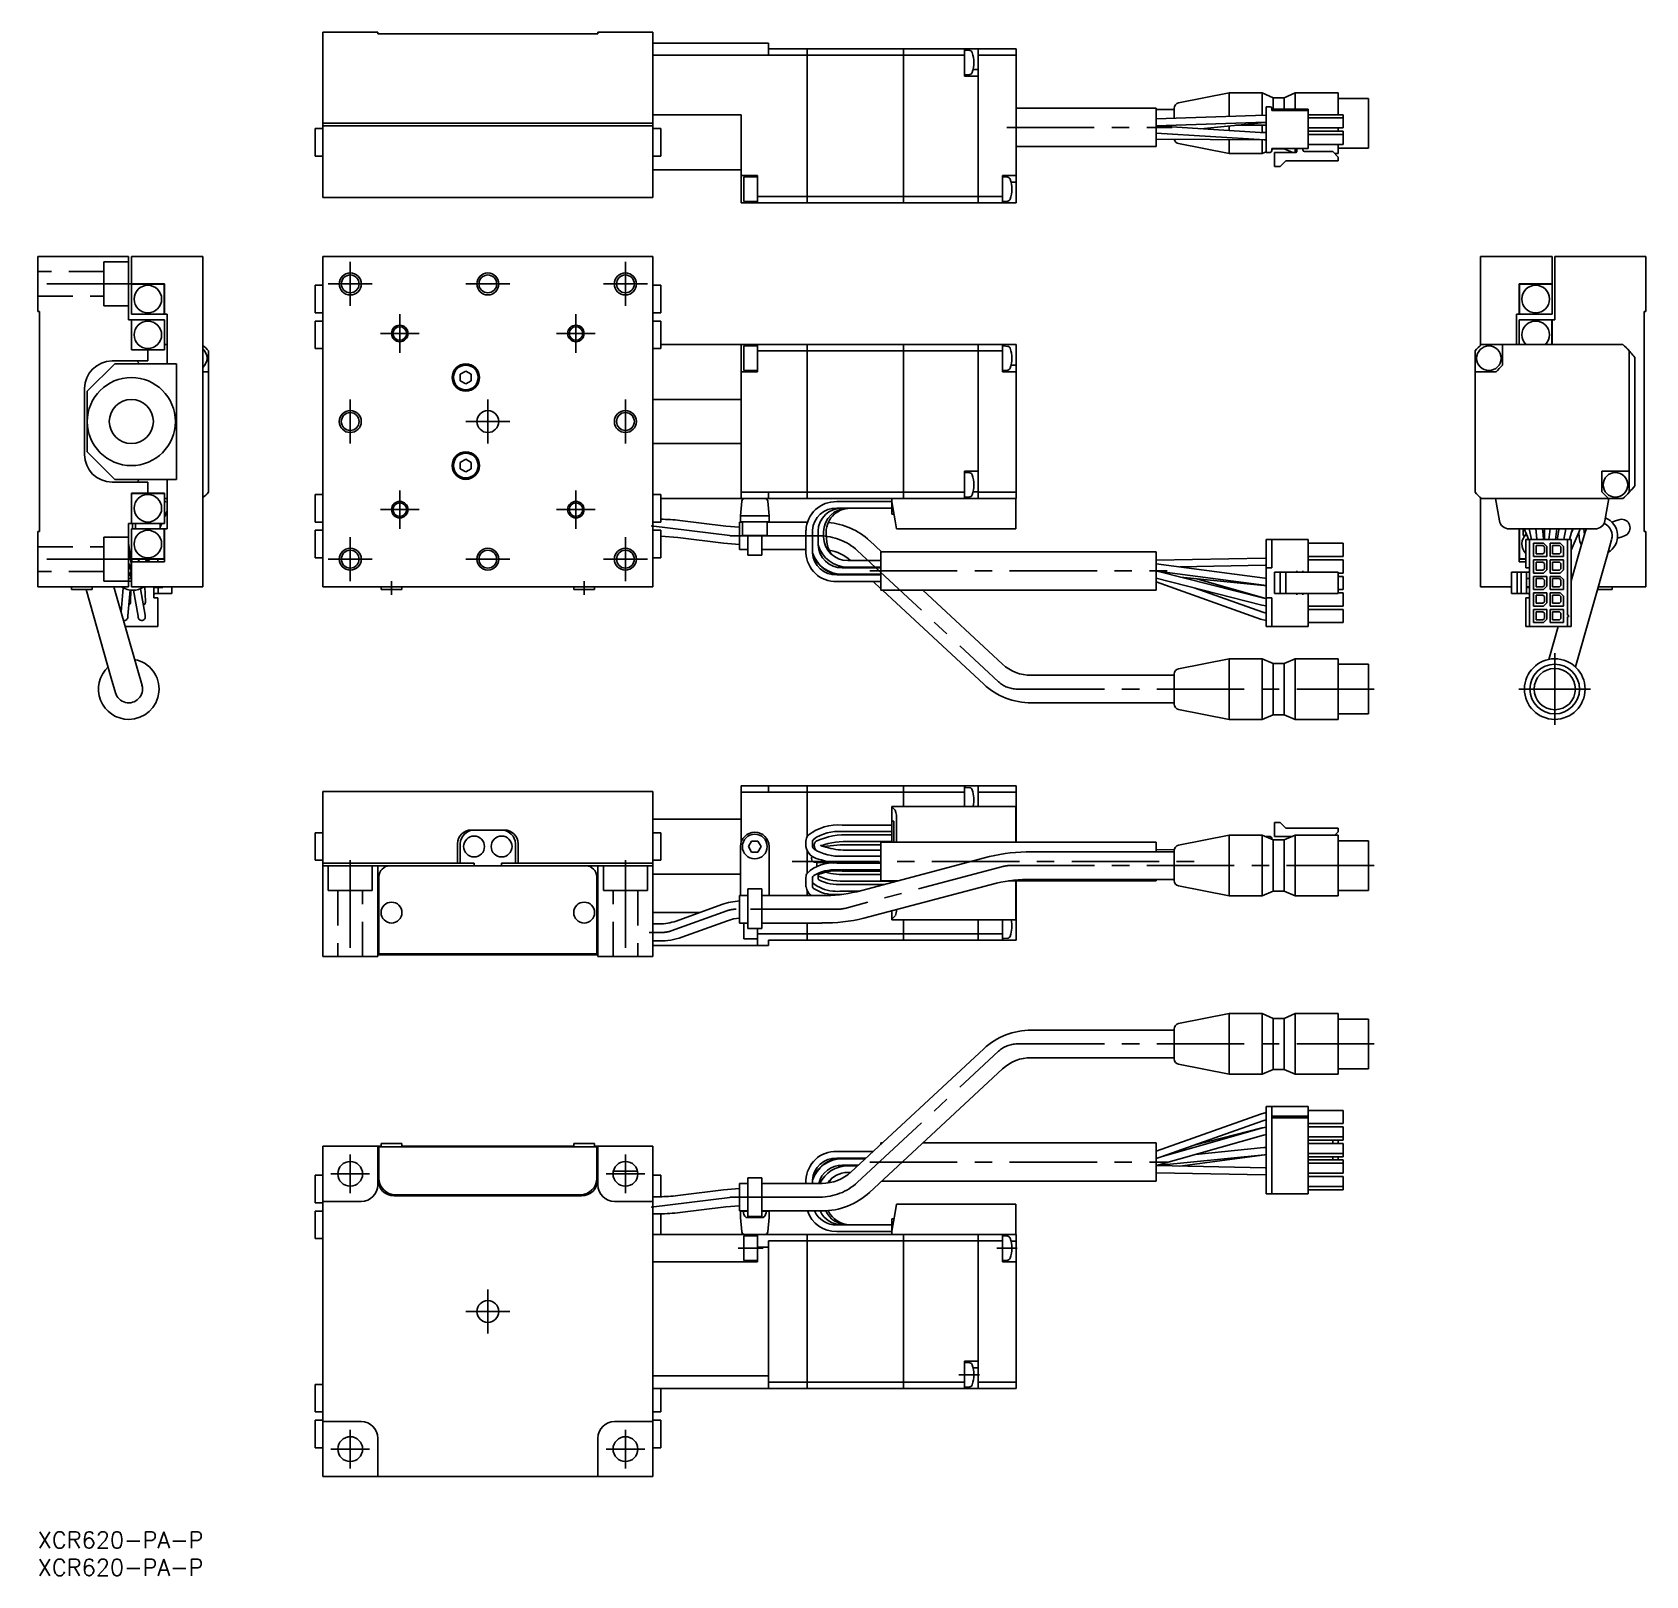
# Model space of a CAD drawing. Extents: x -1 to 292, y -8 to 272.
import ezdxf

# ---------------------------------------------------------------- set-up
doc = ezdxf.new("R2010")
doc.units = 0
doc.header["$LTSCALE"] = 0.5
doc.linetypes.add('CENTER', pattern=[50.8, 31.75, -6.35, 6.35, -6.35])
doc.linetypes.add('DASHED', pattern=[19.05, 12.7, -6.35])
for name, color, linetype in [('MSM_CENTER', 1, 'CENTER'), ('MSM_CONTINUOUS', 7, 'CONTINUOUS'), ('MSM_DASHED', 4, 'DASHED'), ('MSM_NARROW', 5, 'CONTINUOUS'), ('MSM_PART_NUMBER', 7, 'CONTINUOUS')]:
    doc.layers.add(name, color=color, linetype=linetype)
doc.styles.get("Standard").update_dxf_attribs({"font": 'txt.shx', "height": 3, "bigfont": 'bigfont.shx'})

msp = doc.modelspace()

# ---------------------------------------------------------------- texts
at = {"layer": 'MSM_PART_NUMBER'}
for p in [(0, -3), (0, -8)]:
    msp.add_text('XCR620-PA-P', height=3, dxfattribs=at).set_placement(p)

# ---------------------------------------------------------------- linework, layer by layer
at = {"layer": 'MSM_CENTER'}
for p, q in [((176.07, 255.1), (206.07, 255.1)), ((56.77, 230.66), (56.77, 222.66)), ((106.77, 230.66), (106.77, 222.66)), ((17.5, 226.66), (-1, 226.66)), ((52.77, 226.66), (60.77, 226.66)), ((77.77, 226.66), (85.77, 226.66)), ((102.77, 226.66), (110.77, 226.66)), ((65.77, 221.16), (65.77, 214.16)), ((97.77, 221.16), (97.77, 214.16)), ((62.27, 217.66), (69.27, 217.66)), ((94.27, 217.66), (101.27, 217.66)), ((56.77, 205.66), (56.77, 197.66)), ((81.77, 205.66), (81.77, 197.66)), ((106.77, 205.66), (106.77, 197.66)), ((77.77, 201.66), (85.77, 201.66)), ((65.77, 189.16), (65.77, 182.16)), ((97.77, 189.16), (97.77, 182.16)), ((62.27, 185.66), (69.27, 185.66)), ((94.27, 185.66), (101.27, 185.66)), ((111.46, 182.71), (125.71, 180.93)), ((56.77, 180.66), (56.77, 172.66)), ((106.77, 180.66), (106.77, 172.66)), ((126.33, 180.89), (142.09, 180.89)), ((17.5, 176.66), (-1, 176.66)), ((52.77, 176.66), (60.77, 176.66)), ((77.77, 176.66), (85.77, 176.66)), ((102.77, 176.66), (110.77, 176.66)), ((148.9, 178.21), (174.53, 154.4)), ((151.17, 174.51), (205.17, 174.51)), ((64.27, 172.66), (64.27, 170.16)), ((99.27, 172.66), (99.27, 170.16)), ((275.61, 146.56), (275.61, 159.56)), ((177.93, 153.06), (242.77, 153.06)), ((269.11, 153.06), (282.11, 153.06)), ((56.77, 121.96), (56.77, 103.46)), ((106.77, 121.96), (106.77, 103.46)), ((137.06, 121.73), (211.07, 121.73)), ((175.34, 120.83), (146.65, 113.23)), ((242.77, 121), (176.62, 121)), ((125.2, 112.77), (115.09, 109.15)), ((145.37, 113.07), (126.89, 113.07)), ((113.4, 108.85), (111.07, 108.85)), ((177.93, 88.6), (242.77, 88.6)), ((148.9, 63.44), (174.53, 87.26)), ((56.77, 68.5), (56.77, 61.5)), ((106.77, 68.5), (106.77, 61.5)), ((53.27, 65), (60.27, 65)), ((103.27, 65), (110.27, 65)), ((151.17, 67.15), (205.17, 67.15)), ((111.46, 58.95), (125.71, 60.73)), ((126.33, 60.77), (142.09, 60.77)), ((127.27, 51.5), (131.77, 51.5)), ((174.26, 51.5), (177.96, 51.5)), ((81.77, 44), (81.77, 36)), ((77.77, 40), (85.77, 40)), ((167.37, 28.5), (171.07, 28.5)), ((56.77, 18.5), (56.77, 11.5)), ((106.77, 18.5), (106.77, 11.5)), ((53.27, 15), (60.27, 15)), ((103.27, 15), (110.27, 15))]:
    msp.add_line(p, q, dxfattribs=at)
for centre, radius, start, end in [((126.33, 185.89), 5, 262.8675, 270), ((142.09, 170.89), 10, 47.1016, 90), ((177.93, 158.06), 5, 227.1016, 270), ((176.62, 116), 5, 90, 104.8361), ((126.89, 108.07), 5, 90, 109.7279), ((145.37, 118.07), 5, 270, 284.8361), ((113.4, 113.85), 5, 270, 289.7279), ((177.93, 83.6), 5, 90, 132.8984), ((142.09, 70.77), 10, 270, 312.8984), ((126.33, 55.77), 5, 90, 97.1325)]:
    msp.add_arc(centre, radius, start, end, dxfattribs=at)
at = {"layer": 'MSM_CONTINUOUS'}
for p, q in [((51.77, 272.37), (61.77, 272.37)), ((51.77, 272.37), (51.77, 255.87)), ((61.77, 272.37), (61.77, 272.07)), ((101.77, 272.07), (61.77, 272.07)), ((101.77, 272.37), (101.77, 272.07)), ((101.77, 272.37), (111.77, 272.37)), ((111.77, 272.37), (111.77, 255.87)), ((132.77, 270.37), (111.77, 270.37)), ((132.77, 268.22), (132.77, 270.37)), ((111.77, 268.22), (132.77, 268.22)), ((132.77, 269.37), (139.76, 269.37)), ((132.77, 268.22), (132.77, 268.21)), ((132.77, 268.21), (139.76, 268.21)), ((139.76, 268.21), (139.76, 269.37)), ((139.77, 269.36), (139.76, 269.36)), ((139.76, 242.52), (139.76, 268.21)), ((139.77, 268.2), (139.76, 268.2)), ((139.77, 269.37), (157.26, 269.37)), ((139.77, 269.37), (139.77, 268.21)), ((139.77, 268.21), (157.26, 268.21)), ((139.77, 268.21), (139.77, 242.52)), ((157.26, 268.21), (157.26, 269.37)), ((157.27, 269.36), (157.26, 269.36)), ((157.26, 242.52), (157.26, 268.21)), ((157.27, 268.2), (157.26, 268.2)), ((157.27, 269.37), (168.37, 269.37)), ((157.27, 269.37), (157.27, 268.21)), ((157.27, 268.21), (157.27, 242.52)), ((157.27, 268.21), (168.37, 268.21)), ((168.37, 268.21), (168.37, 269.37)), ((168.37, 269.37), (170.87, 269.37)), ((168.37, 264.37), (168.37, 268.21)), ((169.35, 269.03), (168.59, 269.1)), ((170.88, 269.37), (177.77, 269.37)), ((170.88, 269.37), (170.88, 268.21)), ((170.88, 268.21), (177.77, 268.21)), ((170.88, 268.21), (170.88, 242.52)), ((177.77, 268.21), (177.77, 269.37)), ((177.77, 246.37), (177.77, 268.21)), ((170.87, 264.37), (168.37, 264.37)), ((168.59, 264.64), (169.35, 264.71)), ((170.87, 265.62), (169.94, 265.62)), ((170.87, 242.52), (170.87, 264.37)), ((216.47, 261.34), (207.28, 259.53)), ((216.47, 257.1), (216.47, 261.34)), ((222.47, 261.34), (216.47, 261.34)), ((222.47, 257.3), (222.47, 261.34)), ((224.47, 260.49), (222.47, 261.34)), ((228.47, 261.34), (226.47, 260.49)), ((228.47, 258.38), (228.47, 261.34)), ((236.27, 261.34), (228.47, 261.34)), ((236.27, 257.4), (236.27, 261.34)), ((203.17, 258.6), (177.77, 258.6)), ((203.17, 255.1), (203.17, 258.6)), ((206.47, 258.34), (203.17, 258.34)), ((206.47, 256.78), (206.47, 258.55)), ((223.89, 258.84), (223.17, 258.84)), ((223.17, 258.84), (223.17, 250.56)), ((224.19, 258.13), (224.19, 258.54)), ((230.82, 258.38), (224.19, 258.38)), ((230.82, 258.13), (224.19, 258.13)), ((224.47, 258.38), (224.47, 260.49)), ((226.47, 260.49), (224.47, 260.49)), ((226.47, 258.38), (226.47, 260.49)), ((230.82, 258.23), (230.82, 258.38)), ((230.82, 258.13), (230.82, 258.23)), ((230.82, 251.27), (230.82, 258.13)), ((241.77, 260.34), (236.27, 260.34)), ((241.77, 251.34), (241.77, 260.34)), ((51.77, 255.87), (111.77, 255.87)), ((51.77, 255.87), (51.77, 255.37)), ((111.77, 255.37), (51.77, 255.37)), ((51.77, 255.37), (51.77, 242.37)), ((111.77, 257.37), (127.77, 257.37)), ((111.77, 255.87), (111.77, 255.37)), ((111.77, 255.37), (111.77, 242.37)), ((127.77, 246.37), (127.77, 257.37)), ((223.05, 257.31), (203.17, 256.67)), ((203.17, 251.6), (203.17, 255.1)), ((203.19, 255.37), (223.1, 256.02)), ((223.05, 254.13), (203.19, 255.37)), ((211.32, 254.86), (222.89, 255.99)), ((216.47, 254.54), (216.47, 255.36)), ((217.65, 255.48), (222.5, 255.51)), ((222.47, 254.16), (222.47, 255.52)), ((222.5, 255.51), (223.17, 255.52)), ((222.89, 255.99), (223.17, 256.01)), ((223.17, 257.32), (223.05, 257.31)), ((223.1, 256.02), (223.17, 256.02)), ((230.82, 257.4), (237.17, 257.4)), ((230.82, 256.8), (237.17, 256.8)), ((237.17, 257.4), (237.17, 256.8)), ((237.17, 256.8), (237.17, 255)), ((50.37, 252.37), (50.37, 254.87)), ((51.77, 254.87), (50.37, 254.87)), ((50.37, 249.87), (50.37, 252.37)), ((113.17, 254.87), (111.77, 254.87)), ((113.17, 252.37), (113.17, 254.87)), ((113.17, 249.87), (113.17, 252.37)), ((203.17, 254.07), (222.96, 252.83)), ((203.17, 252.97), (222.84, 252.82)), ((207.28, 252.14), (216.47, 250.34)), ((216.47, 250.34), (216.47, 252.87)), ((223.05, 254.14), (222.39, 254.17)), ((222.47, 250.34), (222.47, 252.86)), ((222.84, 252.82), (223.17, 252.82)), ((222.96, 252.83), (223.17, 252.82)), ((223.17, 254.13), (223.05, 254.14)), ((223.17, 254.12), (223.05, 254.13)), ((230.82, 255), (237.17, 255)), ((230.82, 254.4), (237.17, 254.4)), ((230.82, 253.8), (237.17, 253.8)), ((236.27, 254.4), (236.27, 255)), ((237.17, 253.8), (237.17, 254.4)), ((237.17, 253.8), (237.17, 252)), ((50.37, 249.87), (51.77, 249.87)), ((111.77, 249.87), (113.17, 249.87)), ((177.77, 251.6), (203.17, 251.6)), ((216.47, 250.34), (222.47, 250.34)), ((222.47, 250.34), (223.17, 250.63)), ((223.17, 250.56), (223.89, 250.56)), ((224.19, 251.27), (230.82, 251.27)), ((224.19, 250.86), (224.19, 251.27)), ((224.19, 251.07), (224.47, 251.19)), ((224.47, 251.19), (224.47, 251.27)), ((224.47, 251.19), (226.47, 251.19)), ((224.72, 250.52), (224.72, 247.99)), ((228.57, 250.52), (224.72, 250.52)), ((226.47, 251.19), (226.47, 251.27)), ((226.47, 251.19), (228.04, 250.52)), ((228.47, 250.52), (228.47, 251.27)), ((228.72, 251.27), (228.72, 251.02)), ((228.72, 251.02), (228.72, 250.67)), ((229.87, 251.02), (229.87, 251.27)), ((229.87, 250.99), (229.87, 251.02)), ((235.28, 250.71), (230.15, 250.71)), ((230.82, 252), (237.17, 252)), ((236.28, 249.71), (235.28, 250.71)), ((235.65, 250.34), (236.27, 250.34)), ((236.27, 250.34), (236.27, 252)), ((236.27, 251.34), (241.77, 251.34)), ((236.28, 249.01), (236.28, 249.71)), ((111.77, 247.37), (127.77, 247.37)), ((127.77, 246.37), (130.77, 246.37)), ((127.77, 243.87), (127.77, 246.37)), ((130.77, 246.37), (130.77, 242.52)), ((175.27, 242.52), (175.27, 246.37)), ((175.27, 246.37), (177.77, 246.37)), ((177.77, 245.12), (177.77, 246.37)), ((224.72, 247.99), (225.72, 247.99)), ((225.72, 247.99), (226.74, 249.01)), ((226.74, 249.01), (236.28, 249.01)), ((127.77, 243.87), (127.77, 241.37)), ((128.27, 241.62), (128.27, 246.12)), ((130.77, 246.12), (128.27, 246.12)), ((176.24, 246.03), (175.48, 246.1)), ((177.77, 245.12), (176.83, 245.12)), ((177.77, 245.12), (177.77, 241.37)), ((111.77, 242.37), (51.77, 242.37)), ((127.77, 241.37), (130.77, 241.37)), ((128.27, 241.62), (130.77, 241.62)), ((132.77, 242.52), (130.77, 242.52)), ((130.77, 241.37), (130.77, 242.52)), ((130.77, 241.37), (132.77, 241.37)), ((132.77, 242.52), (139.76, 242.52)), ((132.77, 241.37), (139.76, 241.37)), ((139.77, 242.53), (139.76, 242.53)), ((139.76, 241.37), (139.76, 242.52)), ((139.77, 241.38), (139.76, 241.38)), ((139.77, 242.52), (157.26, 242.52)), ((139.77, 242.52), (139.77, 241.37)), ((139.77, 241.37), (157.26, 241.37)), ((157.27, 242.53), (157.26, 242.53)), ((157.26, 241.37), (157.26, 242.52)), ((157.27, 241.38), (157.26, 241.38)), ((157.27, 242.52), (170.87, 242.52)), ((157.27, 242.52), (157.27, 241.37)), ((157.27, 241.37), (170.87, 241.37)), ((170.87, 241.37), (170.87, 242.52)), ((170.88, 242.52), (175.27, 242.52)), ((170.88, 242.52), (170.88, 241.37)), ((170.88, 241.37), (175.27, 241.37)), ((175.27, 241.37), (175.27, 242.52)), ((177.77, 241.37), (175.27, 241.37)), ((175.48, 241.64), (176.24, 241.71)), ((0, 221.66), (0, 231.66)), ((0, 231.66), (16.5, 231.66)), ((16.5, 231.66), (16.5, 220.16)), ((17, 231.66), (30, 231.66)), ((17, 226.66), (17, 231.66)), ((30, 231.66), (30, 171.66)), ((111.77, 231.66), (51.77, 231.66)), ((51.77, 231.66), (51.77, 171.66)), ((111.77, 231.66), (111.77, 171.66)), ((262.14, 231.66), (262.14, 215.52)), ((275.14, 231.66), (262.14, 231.66)), ((275.14, 226.66), (275.14, 231.66)), ((275.64, 231.66), (275.64, 220.16)), ((292.14, 231.66), (275.64, 231.66)), ((292.14, 221.66), (292.14, 231.66)), ((17, 226.61), (17, 226.66)), ((23, 226.66), (17, 226.66)), ((22.95, 226.61), (17, 226.61)), ((17, 226.61), (17, 221.16)), ((22.95, 226.61), (23, 226.66)), ((22.95, 221.16), (22.95, 226.61)), ((23, 221.16), (23, 226.66)), ((50.37, 221.41), (50.37, 226.41)), ((51.77, 226.41), (50.37, 226.41)), ((113.17, 226.41), (111.77, 226.41)), ((113.17, 221.41), (113.17, 226.41)), ((269.14, 226.66), (275.14, 226.66)), ((269.14, 221.16), (269.14, 226.66)), ((269.19, 226.61), (269.14, 226.66)), ((269.19, 226.61), (269.19, 221.16)), ((275.14, 226.61), (269.19, 226.61)), ((275.14, 226.66), (275.14, 226.61)), ((275.14, 221.16), (275.14, 226.61)), ((0, 221.66), (0.3, 221.66)), ((0.3, 221.66), (0.3, 181.66)), ((16.5, 220.16), (17, 220.16)), ((22.95, 221.16), (17, 221.16)), ((17, 220.16), (17, 214.66)), ((17, 220.16), (17.05, 220.16)), ((17.05, 220.16), (17.05, 214.71)), ((17.05, 220.16), (23, 220.16)), ((23, 221.16), (22.95, 221.16)), ((23.5, 221.16), (23, 221.16)), ((23, 214.71), (23, 220.16)), ((23.5, 212.16), (23.5, 221.16)), ((50.37, 221.41), (51.77, 221.41)), ((50.37, 214.91), (50.37, 219.91)), ((51.77, 219.91), (50.37, 219.91)), ((111.77, 221.41), (113.17, 221.41)), ((113.17, 219.91), (111.77, 219.91)), ((113.17, 214.91), (113.17, 219.91)), ((268.64, 221.16), (269.14, 221.16)), ((268.64, 215.66), (268.64, 221.16)), ((269.19, 221.16), (269.14, 221.16)), ((269.14, 220.16), (269.14, 215.66)), ((275.09, 220.16), (269.14, 220.16)), ((269.19, 221.16), (275.14, 221.16)), ((275.09, 215.66), (275.09, 220.16)), ((275.09, 220.16), (275.14, 220.16)), ((275.14, 220.16), (275.14, 215.66)), ((275.64, 220.16), (275.14, 220.16)), ((292.14, 221.66), (291.84, 221.66)), ((291.84, 181.66), (291.84, 221.66)), ((17.05, 214.71), (17, 214.66)), ((17, 214.66), (20, 214.66)), ((17.05, 214.71), (23, 214.71)), ((20, 214.66), (20, 212.66)), ((23, 214.66), (20, 214.66)), ((23.5, 215.66), (23, 215.66)), ((23, 214.71), (23, 214.66)), ((31, 214.5), (31, 210.66)), ((50.37, 214.91), (51.77, 214.91)), ((111.77, 214.91), (113.17, 214.91)), ((113.17, 215.66), (127.77, 215.66)), ((127.77, 215.66), (130.77, 215.66)), ((127.77, 215.66), (127.77, 213.16)), ((128.27, 210.91), (128.27, 215.41)), ((130.77, 215.41), (128.27, 215.41)), ((132.77, 215.66), (130.77, 215.66)), ((130.77, 214.5), (130.77, 215.66)), ((130.77, 214.5), (130.77, 210.66)), ((130.77, 214.5), (132.77, 214.5)), ((132.77, 215.66), (139.76, 215.66)), ((132.77, 214.5), (139.76, 214.5)), ((139.76, 214.5), (139.76, 215.66)), ((139.77, 215.65), (139.76, 215.65)), ((139.76, 188.81), (139.76, 214.5)), ((139.77, 214.5), (139.76, 214.5)), ((139.77, 215.66), (157.26, 215.66)), ((139.77, 215.66), (139.77, 214.5)), ((139.77, 214.5), (157.26, 214.5)), ((139.77, 214.5), (139.77, 188.81)), ((157.26, 214.5), (157.26, 215.66)), ((157.27, 215.65), (157.26, 215.65)), ((157.26, 188.81), (157.26, 214.5)), ((157.27, 214.5), (157.26, 214.5)), ((157.27, 215.66), (170.87, 215.66)), ((157.27, 215.66), (157.27, 214.5)), ((157.27, 214.5), (157.27, 188.81)), ((157.27, 214.5), (170.87, 214.5)), ((170.87, 214.5), (170.87, 215.66)), ((170.87, 192.66), (170.87, 214.5)), ((170.88, 215.66), (175.27, 215.66)), ((170.88, 215.66), (170.88, 214.5)), ((170.88, 214.5), (175.27, 214.5)), ((170.88, 214.5), (170.88, 188.81)), ((175.27, 214.5), (175.27, 215.66)), ((175.27, 215.66), (177.77, 215.66)), ((175.27, 210.66), (175.27, 214.5)), ((176.24, 215.32), (175.48, 215.39)), ((177.77, 215.66), (177.77, 211.91)), ((261.14, 210.66), (261.14, 214.5)), ((262.29, 215.66), (266.14, 215.66)), ((266.14, 215.66), (287.98, 215.66)), ((266.14, 215.66), (266.14, 211.91)), ((289.14, 214.5), (289.14, 192.66)), ((14, 212.16), (9, 207.16)), ((20, 212.66), (13.5, 212.66)), ((23.5, 212.16), (14, 212.16)), ((18, 212.66), (18.5, 212.16)), ((25.2, 212.16), (23.5, 212.16)), ((25.2, 191.16), (25.2, 212.16)), ((127.77, 210.66), (127.77, 213.16)), ((177.77, 211.91), (176.83, 211.91)), ((177.77, 210.66), (177.77, 211.91)), ((290.14, 190), (290.14, 213.32)), ((30, 210.66), (31, 210.66)), ((31, 188.81), (31, 210.66)), ((76.77, 210.24), (77.77, 210.81)), ((76.77, 209.08), (76.77, 210.24)), ((77.77, 208.5), (76.77, 209.08)), ((77.77, 210.81), (78.77, 210.24)), ((78.77, 209.08), (77.77, 208.5)), ((78.77, 210.24), (78.77, 209.08)), ((127.77, 188.81), (127.77, 210.66)), ((127.77, 210.66), (130.77, 210.66)), ((128.27, 210.91), (130.77, 210.91)), ((177.77, 210.66), (175.27, 210.66)), ((175.48, 210.93), (176.24, 211)), ((177.77, 188.81), (177.77, 210.66)), ((261.14, 188.81), (261.14, 210.66)), ((264.89, 210.66), (261.14, 210.66)), ((8.5, 207.66), (8.5, 195.66)), ((9, 201.66), (9, 207.16)), ((111.77, 205.66), (127.77, 205.66)), ((9, 196.16), (9, 201.66)), ((111.77, 197.66), (127.77, 197.66)), ((9, 196.16), (14, 191.16)), ((76.77, 194.24), (77.77, 194.81)), ((76.77, 193.08), (76.77, 194.24)), ((77.77, 194.81), (78.77, 194.24)), ((78.77, 194.24), (78.77, 193.08)), ((13.5, 190.66), (20, 190.66)), ((23.5, 191.16), (14, 191.16)), ((18.5, 191.16), (18, 190.66)), ((20, 190.66), (20, 188.66)), ((23.5, 182.16), (23.5, 191.16)), ((23.5, 191.16), (25.2, 191.16)), ((77.77, 192.5), (76.77, 193.08)), ((78.77, 193.08), (77.77, 192.5)), ((168.37, 188.81), (168.37, 192.66)), ((168.37, 192.66), (170.87, 192.66)), ((169.35, 192.32), (168.59, 192.39)), ((284.14, 192.66), (289.14, 192.66)), ((284.14, 188.91), (284.14, 192.66)), ((289.14, 192.66), (289.14, 188.81)), ((17.05, 188.61), (17, 188.66)), ((20, 188.66), (17, 188.66)), ((17, 188.66), (17, 183.16)), ((23, 188.61), (17.05, 188.61)), ((17.05, 188.61), (17.05, 183.16)), ((20, 188.66), (23, 188.66)), ((23, 188.66), (23, 188.61)), ((23, 183.16), (23, 188.61)), ((23, 187.66), (23.5, 187.66)), ((31, 188.81), (31, 188.81)), ((50.37, 188.41), (50.37, 183.41)), ((51.77, 188.41), (50.37, 188.41)), ((113.17, 188.41), (111.77, 188.41)), ((113.17, 188.41), (113.17, 183.41)), ((113.17, 187.66), (127.77, 187.66)), ((132.77, 188.81), (127.77, 188.81)), ((127.77, 188.81), (127.77, 187.66)), ((127.77, 187.66), (132.77, 187.66)), ((132.77, 188.81), (139.76, 188.81)), ((132.77, 188.81), (132.77, 188.81)), ((132.77, 187.66), (132.77, 188.81)), ((132.77, 187.66), (139.76, 187.66)), ((139.76, 187.66), (139.76, 188.81)), ((139.77, 188.81), (139.76, 188.81)), ((139.77, 187.67), (139.76, 187.67)), ((139.77, 188.81), (157.26, 188.81)), ((139.77, 188.81), (139.77, 187.66)), ((139.77, 187.66), (157.26, 187.66)), ((155.17, 187.06), (155.17, 187.66)), ((157.26, 187.66), (157.26, 188.81)), ((157.27, 188.81), (157.26, 188.81)), ((157.27, 187.67), (157.26, 187.67)), ((157.26, 187.66), (157.27, 187.66)), ((157.27, 188.81), (168.37, 188.81)), ((157.27, 188.81), (157.27, 187.66)), ((157.27, 187.66), (168.37, 187.66)), ((168.37, 187.66), (168.37, 188.81)), ((168.37, 187.66), (170.88, 187.66)), ((168.59, 187.93), (169.35, 188)), ((170.87, 188.91), (169.94, 188.91)), ((170.87, 187.66), (170.87, 187.67)), ((170.88, 188.81), (177.77, 188.81)), ((170.88, 188.81), (170.88, 187.66)), ((170.88, 187.66), (177.77, 187.66)), ((177.67, 183.65), (177.67, 187.66)), ((177.77, 187.66), (177.77, 188.81)), ((262.14, 187.8), (262.14, 171.66)), ((285.39, 187.66), (262.29, 187.66)), ((265.55, 183.65), (264.84, 187.66)), ((285.44, 187.66), (284.73, 183.65)), ((285.39, 187.66), (285.44, 187.66)), ((287.98, 187.66), (285.44, 187.66)), ((23, 184.27), (23.5, 185.45)), ((23.25, 184.86), (23.5, 184.86)), ((127.67, 184.56), (127.9, 187.2)), ((127.9, 187.2), (127.67, 184.56)), ((132.64, 187.2), (132.87, 184.56)), ((132.87, 184.56), (132.64, 187.2)), ((145.17, 187.11), (155.17, 187.11)), ((155.17, 185.91), (145.17, 185.91)), ((147.65, 185.91), (147.41, 185.9)), ((155.17, 187.06), (155.77, 183.65)), ((155.17, 184.86), (155.17, 187.06)), ((155.17, 184.86), (155.56, 184.86)), ((16.5, 183.16), (16.5, 171.66)), ((17, 183.16), (16.5, 183.16)), ((17.05, 183.16), (17, 183.16)), ((22.95, 182.16), (17, 182.16)), ((17, 182.16), (17, 176.71)), ((17.05, 183.16), (23, 183.16)), ((17.23, 182.93), (17.19, 183.16)), ((17.23, 183.16), (17.21, 182.16)), ((17.75, 183.16), (17.75, 182.16)), ((22.25, 182.16), (22.25, 183.16)), ((22.25, 182.5), (22.53, 183.16)), ((22.95, 176.71), (22.95, 182.16)), ((22.95, 182.16), (23, 182.16)), ((23, 176.16), (23, 182.16)), ((23, 182.16), (23.5, 182.16)), ((50.37, 183.41), (51.77, 183.41)), ((50.37, 181.91), (50.37, 176.91)), ((51.77, 181.91), (50.37, 181.91)), ((111.77, 183.41), (113.17, 183.41)), ((113.17, 181.91), (111.77, 181.91)), ((113.17, 181.91), (113.17, 176.91)), ((125, 182.64), (116.68, 183.68)), ((125, 182.64), (124.99, 182.64)), ((127.52, 182.45), (125, 182.64)), ((127.52, 183.39), (127.52, 178.39)), ((128.02, 183.39), (127.52, 183.39)), ((127.67, 184.56), (132.87, 184.56)), ((127.67, 184.56), (127.67, 183.46)), ((132.87, 183.46), (127.67, 183.46)), ((128.02, 183.46), (128.02, 180.96)), ((132.52, 180.96), (132.52, 183.46)), ((139.84, 183.39), (132.52, 183.39)), ((132.87, 184.56), (132.87, 183.46)), ((139.57, 177.81), (139.57, 181.91)), ((140.77, 181.91), (140.77, 177.81)), ((141.77, 181.75), (141.77, 179.27)), ((155.77, 183.65), (156.03, 182.16)), ((156.03, 182.16), (177.67, 182.16)), ((177.67, 182.16), (177.67, 183.65)), ((282.96, 182.16), (267.32, 182.16)), ((269.14, 176.16), (269.14, 182.16)), ((269.19, 182.16), (269.19, 176.71)), ((269.89, 182.16), (269.89, 180.96)), ((270.63, 180.75), (270.03, 182.16)), ((271.38, 180.26), (270.97, 182.16)), ((272.3, 181.04), (272.2, 182.14)), ((273.41, 182.16), (273.49, 181.14)), ((273.75, 181), (273.73, 182.16)), ((274.8, 182.16), (274.53, 180.26)), ((275.74, 180.26), (276.01, 182.16)), ((276.31, 181.71), (276.39, 182.16)), ((277.62, 182.18), (277.49, 181.49)), ((278.93, 182.14), (278.67, 181.53)), ((278.87, 182.16), (278.68, 181.56)), ((280.24, 182.16), (280.04, 181.67)), ((280.92, 182.16), (281.01, 181.13)), ((286.63, 183.61), (285.99, 183.39)), ((287.24, 183.82), (286.63, 183.61)), ((0, 181.66), (0.3, 181.66)), ((0, 171.66), (0, 181.66)), ((16.5, 179.56), (17, 176.11)), ((113.17, 180.81), (116.29, 180.61)), ((116.29, 180.61), (124.61, 179.57)), ((124.61, 179.57), (127.52, 179.35)), ((130.27, 180.96), (128.02, 180.96)), ((129.02, 180.58), (129.02, 180.96)), ((129.02, 177.39), (129.02, 180.58)), ((132.52, 180.96), (130.27, 180.96)), ((131.52, 180.58), (131.52, 180.96)), ((131.52, 177.39), (131.52, 180.58)), ((142.77, 181.6), (142.77, 180.72)), ((143.24, 181.14), (143.37, 179.76)), ((153.29, 178.01), (151.13, 180.02)), ((223.17, 180.26), (223.89, 180.26)), ((223.17, 175.07), (223.17, 180.26)), ((223.89, 180.26), (224.19, 180.26)), ((224.19, 175.07), (224.19, 180.26)), ((224.19, 180.26), (230.82, 180.26)), ((230.82, 174.27), (230.82, 180.26)), ((230.82, 179.54), (237.17, 179.54)), ((237.17, 179.54), (237.17, 177.14)), ((270.54, 180.96), (269.89, 180.96)), ((270.33, 175.07), (270.33, 180.26)), ((270.33, 180.26), (270.63, 180.26)), ((270.63, 180.75), (270.84, 180.26)), ((270.63, 180.26), (271.04, 180.26)), ((271.04, 164.41), (271.04, 180.26)), ((271.04, 180.26), (277.9, 180.26)), ((271.77, 179.54), (271.77, 177.14)), ((273.57, 179.54), (271.77, 179.54)), ((273.47, 179.12), (272.22, 179.12)), ((272.22, 179.12), (272.22, 177.65)), ((272.3, 181.04), (272.36, 180.26)), ((273.72, 178.87), (273.47, 179.12)), ((273.57, 180.26), (273.49, 181.14)), ((273.75, 180.96), (273.51, 180.96)), ((273.57, 179.54), (274.17, 178.94)), ((273.72, 177.9), (273.72, 178.87)), ((273.75, 181), (273.77, 180.26)), ((274.17, 177.14), (274.17, 178.94)), ((274.77, 179.54), (274.77, 177.14)), ((276.57, 179.54), (274.77, 179.54)), ((276.47, 179.12), (275.22, 179.12)), ((275.22, 179.12), (275.22, 177.65)), ((276.03, 180.26), (276.14, 180.83)), ((276.31, 181.71), (276.14, 180.83)), ((276.72, 178.87), (276.47, 179.12)), ((277.17, 178.94), (276.57, 179.54)), ((276.72, 177.9), (276.72, 178.87)), ((277.17, 177.14), (277.17, 178.94)), ((277.32, 180.61), (277.25, 180.26)), ((277.32, 180.61), (277.49, 181.49)), ((277.9, 166.49), (277.9, 180.26)), ((277.9, 180.26), (278.31, 180.26)), ((278.26, 180.26), (278.68, 181.56)), ((278.31, 180.26), (278.61, 180.26)), ((278.61, 178.31), (280.04, 181.67)), ((278.61, 164.41), (278.61, 180.26)), ((280.36, 178.87), (278.61, 172.71)), ((280.05, 180.58), (279.97, 181.52)), ((281.13, 181.57), (280.36, 178.87)), ((285.17, 177.5), (285.94, 180.2)), ((287.01, 180.46), (287.65, 180.68)), ((287.65, 180.68), (288.26, 180.9)), ((292.14, 181.66), (291.84, 181.66)), ((292.14, 171.66), (292.14, 181.66)), ((16.94, 175.92), (16.5, 178.21)), ((16.92, 174.69), (16.5, 176.01)), ((17, 176.71), (22.95, 176.71)), ((17, 176.66), (17, 176.71)), ((23, 176.66), (17, 176.66)), ((17, 171.66), (17, 176.16)), ((17, 176.16), (23, 176.16)), ((17.09, 176.66), (17.08, 176.16)), ((18.46, 176.66), (18.25, 176.16)), ((18.29, 176.24), (18.29, 176.66)), ((19.56, 176.16), (19.77, 176.66)), ((19.86, 176.16), (19.97, 176.66)), ((21.81, 176.16), (21.81, 176.66)), ((22.95, 176.71), (23, 176.66)), ((50.37, 176.91), (51.77, 176.91)), ((111.77, 176.91), (113.17, 176.91)), ((127.52, 178.39), (129.02, 178.39)), ((129.02, 177.39), (131.52, 177.39)), ((131.52, 178.39), (139.57, 178.39)), ((140.78, 177.81), (140.77, 177.85)), ((147.17, 176.41), (153.17, 176.41)), ((153.17, 171.01), (153.17, 178.01)), ((203.17, 178.01), (153.17, 178.01)), ((203.17, 171.01), (203.17, 178.01)), ((222.99, 176.86), (203.17, 176.46)), ((223.17, 176.86), (222.99, 176.86)), ((223.06, 176.86), (222.99, 176.86)), ((223.17, 176.86), (223.06, 176.86)), ((230.82, 177.14), (237.17, 177.14)), ((230.82, 176.54), (237.17, 176.54)), ((237.17, 176.54), (237.17, 174.14)), ((269.19, 176.71), (269.14, 176.66)), ((270.33, 176.66), (269.14, 176.66)), ((270.33, 176.16), (269.14, 176.16)), ((269.19, 176.71), (270.33, 176.71)), ((271.77, 177.14), (274.17, 177.14)), ((271.77, 176.54), (271.77, 174.14)), ((274.17, 176.54), (271.77, 176.54)), ((272.22, 177.65), (273.47, 177.65)), ((273.47, 176.12), (272.22, 176.12)), ((272.22, 176.12), (272.22, 174.65)), ((273.47, 177.65), (273.72, 177.9)), ((273.72, 175.87), (273.47, 176.12)), ((274.17, 174.74), (274.17, 176.54)), ((274.77, 177.14), (277.17, 177.14)), ((274.77, 176.54), (274.77, 174.14)), ((277.17, 176.54), (274.77, 176.54)), ((275.22, 177.65), (276.47, 177.65)), ((276.47, 176.12), (275.22, 176.12)), ((275.22, 176.12), (275.22, 174.65)), ((276.47, 177.65), (276.72, 177.9)), ((276.72, 175.87), (276.47, 176.12)), ((277.17, 174.74), (277.17, 176.54)), ((279.35, 157.08), (285.17, 177.5)), ((16.9, 173.44), (16.5, 174.39)), ((17, 173.16), (16.5, 173.16)), ((145.17, 173.81), (153.17, 173.81)), ((145.46, 175.26), (145.43, 175.27)), ((145.43, 175.27), (145.46, 175.26)), ((146.17, 175.21), (145.46, 175.26)), ((145.46, 175.26), (146.67, 175.11)), ((153.17, 175.21), (146.17, 175.21)), ((146.17, 175.11), (153.17, 175.11)), ((153.17, 173.91), (146.17, 173.91)), ((222.93, 173.2), (203.17, 175.81)), ((203.39, 174.47), (203.17, 174.52)), ((203.17, 173.19), (222.41, 168.33)), ((203.39, 174.47), (222.76, 171.91)), ((222.73, 169.59), (203.39, 174.47)), ((207.47, 175.24), (223.02, 175.56)), ((207.59, 173.41), (222.76, 171.9)), ((222.68, 169.63), (210.35, 173.14)), ((223.17, 173.17), (222.93, 173.2)), ((223.02, 175.56), (223.17, 175.56)), ((223.17, 175.07), (223.89, 175.07)), ((223.17, 169.61), (223.17, 175.07)), ((223.89, 175.07), (224.19, 175.07)), ((224.72, 170.41), (224.72, 174.27)), ((224.72, 174.27), (225.72, 174.27)), ((225.72, 170.41), (225.72, 174.27)), ((225.72, 174.27), (226.74, 174.27)), ((226.74, 170.41), (226.74, 174.27)), ((226.74, 174.27), (236.28, 174.27)), ((228.72, 174.52), (228.72, 174.27)), ((229.87, 174.27), (229.87, 174.52)), ((236.28, 170.41), (236.28, 174.27)), ((236.28, 174.14), (237.17, 174.14)), ((236.28, 173.54), (237.17, 173.54)), ((237.17, 173.54), (237.17, 171.14)), ((267.76, 170.41), (267.76, 174.27)), ((267.76, 174.27), (268.78, 174.27)), ((268.78, 170.41), (268.78, 174.27)), ((268.78, 174.27), (269.48, 174.27)), ((269.48, 170.41), (269.48, 174.27)), ((269.48, 174.27), (270.48, 174.27)), ((270.33, 175.07), (270.63, 175.07)), ((270.48, 170.41), (270.48, 174.27)), ((270.76, 174.27), (270.48, 174.27)), ((270.48, 173.16), (270.76, 173.16)), ((270.63, 175.07), (271.04, 175.07)), ((270.76, 174.27), (270.79, 174.27)), ((270.76, 173.16), (271.04, 173.16)), ((271.77, 174.14), (273.57, 174.14)), ((271.77, 173.54), (271.77, 171.14)), ((274.17, 173.54), (271.77, 173.54)), ((272.22, 174.65), (273.47, 174.65)), ((273.47, 173.12), (272.22, 173.12)), ((272.22, 173.12), (272.22, 171.65)), ((273.47, 174.65), (273.72, 174.9)), ((273.72, 172.87), (273.47, 173.12)), ((273.57, 174.14), (274.17, 174.74)), ((273.72, 174.9), (273.72, 175.87)), ((274.17, 171.74), (274.17, 173.54)), ((274.77, 174.14), (276.57, 174.14)), ((274.77, 173.54), (274.77, 171.14)), ((276.57, 173.54), (274.77, 173.54)), ((275.22, 174.65), (276.47, 174.65)), ((276.47, 173.12), (275.22, 173.12)), ((275.22, 173.12), (275.22, 171.65)), ((276.47, 174.65), (276.72, 174.9)), ((276.72, 172.87), (276.47, 173.12)), ((277.17, 174.74), (276.57, 174.14)), ((277.17, 172.94), (276.57, 173.54)), ((276.72, 174.9), (276.72, 175.87)), ((16.5, 171.66), (0, 171.66)), ((6.1, 171.66), (6.1, 171.16)), ((9.9, 171.16), (6.1, 171.16)), ((8.77, 171.16), (13.36, 155.07)), ((9.9, 171.16), (9.9, 171.66)), ((18.17, 156.45), (13.83, 171.66)), ((15.54, 171.47), (15.14, 167.08)), ((16.38, 166.34), (16.8, 171.04)), ((17, 172.66), (16.5, 172.66)), ((16.86, 168.98), (16.91, 171.03)), ((30, 171.66), (17, 171.66)), ((17.38, 171.01), (18.21, 166.29)), ((19.49, 166.51), (18.65, 171.29)), ((19.55, 168.98), (19.46, 171.66)), ((21.1, 169.61), (21.1, 171.66)), ((21.1, 171.51), (21.7, 171.51)), ((21.35, 170.41), (21.7, 170.41)), ((21.66, 171.51), (21.66, 171.66)), ((21.7, 171.51), (21.85, 171.51)), ((21.85, 170.41), (21.7, 170.41)), ((21.85, 171.51), (22.75, 171.51)), ((21.85, 170.41), (21.85, 171.51)), ((21.85, 170.41), (24.38, 170.41)), ((22.75, 171.51), (22.75, 171.66)), ((24.38, 170.41), (24.38, 171.66)), ((111.77, 171.66), (51.77, 171.66)), ((62.37, 171.66), (62.37, 171.16)), ((66.17, 171.16), (62.37, 171.16)), ((66.17, 171.16), (66.17, 171.66)), ((97.37, 171.66), (97.37, 171.16)), ((101.17, 171.16), (97.37, 171.16)), ((101.17, 171.16), (101.17, 171.66)), ((153.17, 172.61), (145.17, 172.61)), ((151.76, 172.61), (153.17, 171.3)), ((153.17, 171.01), (203.17, 171.01)), ((153.48, 171.01), (171.86, 153.93)), ((175.26, 157.59), (160.82, 171.01)), ((203.17, 172.52), (222.13, 165.79)), ((222.56, 167.01), (210.1, 171.44)), ((222.76, 171.91), (223.17, 171.87)), ((222.76, 171.9), (223.17, 171.87)), ((224.72, 170.41), (225.72, 170.41)), ((225.72, 170.41), (226.74, 170.41)), ((226.74, 170.41), (236.28, 170.41)), ((228.72, 170.41), (228.72, 170.16)), ((229.87, 170.16), (229.87, 170.41)), ((230.82, 164.41), (230.82, 170.41)), ((236.28, 171.14), (237.17, 171.14)), ((236.28, 170.54), (237.17, 170.54)), ((237.17, 170.54), (237.17, 168.14)), ((262.14, 171.66), (267.76, 171.66)), ((267.76, 170.41), (268.78, 170.41)), ((268.78, 170.41), (269.48, 170.41)), ((269.48, 170.41), (270.48, 170.41)), ((270.48, 171.66), (271.04, 171.66)), ((270.48, 171.51), (270.76, 171.51)), ((270.76, 170.41), (270.48, 170.41)), ((270.76, 171.51), (271.04, 171.51)), ((270.76, 170.41), (270.79, 170.41)), ((271.77, 171.14), (273.57, 171.14)), ((271.77, 170.54), (271.77, 168.14)), ((274.17, 170.54), (271.77, 170.54)), ((272.22, 171.65), (273.47, 171.65)), ((273.47, 170.12), (272.22, 170.12)), ((272.22, 170.12), (272.22, 168.65)), ((273.47, 171.65), (273.72, 171.9)), ((273.72, 169.87), (273.47, 170.12)), ((273.57, 171.14), (274.17, 171.74)), ((273.72, 171.9), (273.72, 172.87)), ((274.17, 168.74), (274.17, 170.54)), ((274.77, 171.14), (277.17, 171.14)), ((274.77, 170.54), (274.77, 168.14)), ((276.57, 170.54), (274.77, 170.54)), ((275.22, 171.65), (276.47, 171.65)), ((276.47, 170.12), (275.22, 170.12)), ((275.22, 170.12), (275.22, 168.65)), ((276.47, 171.65), (276.72, 171.9)), ((276.72, 169.87), (276.47, 170.12)), ((277.17, 169.94), (276.57, 170.54)), ((276.72, 171.9), (276.72, 172.87)), ((277.17, 171.14), (277.17, 172.94)), ((284.14, 171.16), (283.36, 171.16)), ((283.51, 171.66), (292.14, 171.66)), ((286.04, 171.16), (284.14, 171.16)), ((286.04, 171.16), (286.04, 171.66)), ((16.85, 168.84), (16.86, 168.98)), ((19.55, 168.82), (19.55, 168.98)), ((21.1, 169.61), (21.81, 169.61)), ((21.81, 164.41), (21.81, 169.61)), ((222.41, 168.33), (223.17, 168.19)), ((223.17, 169.52), (222.68, 169.63)), ((223.17, 169.5), (222.73, 169.59)), ((223.17, 169.61), (223.89, 169.61)), ((223.17, 164.41), (223.17, 169.61)), ((223.89, 169.61), (224.19, 169.61)), ((224.19, 164.41), (224.19, 169.61)), ((230.82, 168.14), (237.17, 168.14)), ((230.82, 167.54), (237.17, 167.54)), ((237.17, 167.54), (237.17, 165.14)), ((270.33, 164.41), (270.33, 169.61)), ((270.33, 169.61), (270.63, 169.61)), ((270.63, 169.61), (271.04, 169.61)), ((271.77, 168.14), (273.57, 168.14)), ((271.77, 167.54), (271.77, 165.14)), ((274.17, 167.54), (271.77, 167.54)), ((272.22, 168.65), (273.47, 168.65)), ((273.47, 167.12), (272.22, 167.12)), ((272.22, 167.12), (272.22, 165.65)), ((273.47, 168.65), (273.72, 168.9)), ((273.72, 166.87), (273.47, 167.12)), ((273.57, 168.14), (274.17, 168.74)), ((273.72, 168.9), (273.72, 169.87)), ((274.17, 165.74), (274.17, 167.54)), ((274.77, 168.14), (277.17, 168.14)), ((277.17, 167.54), (274.77, 167.54)), ((274.77, 167.54), (274.77, 165.14)), ((275.22, 168.65), (276.47, 168.65)), ((276.47, 167.12), (275.22, 167.12)), ((275.22, 167.12), (275.22, 165.65)), ((276.47, 168.65), (276.72, 168.9)), ((276.72, 166.87), (276.47, 167.12)), ((276.72, 168.9), (276.72, 169.87)), ((277.17, 168.14), (277.17, 169.94)), ((277.17, 165.14), (277.17, 167.54)), ((21.81, 164.41), (15.9, 164.41)), ((16.36, 166.12), (16.38, 166.34)), ((18.21, 166.29), (18.25, 166.07)), ((19.53, 166.3), (19.49, 166.51)), ((222.13, 165.79), (223.17, 165.53)), ((222.13, 165.79), (222.14, 165.79)), ((222.14, 165.79), (223.18, 165.52)), ((223.17, 166.85), (222.56, 167.01)), ((222.57, 167.01), (222.56, 167.01)), ((223.89, 164.41), (223.17, 164.41)), ((224.19, 164.41), (223.89, 164.41)), ((230.82, 164.41), (224.19, 164.41)), ((230.82, 165.14), (237.17, 165.14)), ((270.63, 164.41), (270.33, 164.41)), ((271.04, 164.41), (270.63, 164.41)), ((277.9, 164.41), (271.04, 164.41)), ((271.77, 165.14), (273.57, 165.14)), ((272.22, 165.65), (273.47, 165.65)), ((273.47, 165.65), (273.72, 165.9)), ((273.57, 165.14), (274.17, 165.74)), ((273.72, 165.9), (273.72, 166.87)), ((276.24, 164.41), (274.54, 158.46)), ((274.77, 165.14), (277.17, 165.14)), ((275.22, 165.65), (276.47, 165.65)), ((276.47, 165.65), (276.72, 165.9)), ((276.72, 165.9), (276.72, 166.87)), ((277.9, 166.49), (278, 166.49)), ((278, 166.19), (277.9, 166.19)), ((277.9, 164.41), (277.9, 166.19)), ((278.31, 164.41), (277.9, 164.41)), ((278.61, 164.41), (278.31, 164.41)), ((216.47, 158.56), (207.28, 156.75)), ((216.47, 147.56), (216.47, 158.56)), ((222.47, 158.56), (216.47, 158.56)), ((222.47, 147.56), (222.47, 158.56)), ((224.47, 157.71), (222.47, 158.56)), ((228.47, 158.56), (226.47, 157.71)), ((228.47, 147.56), (228.47, 158.56)), ((236.27, 158.56), (228.47, 158.56)), ((236.27, 147.56), (236.27, 158.56)), ((18.94, 153.74), (18.17, 156.45)), ((206.47, 155.56), (180.51, 155.56)), ((206.47, 150.35), (206.47, 155.77)), ((224.47, 148.41), (224.47, 157.71)), ((226.47, 157.71), (224.47, 157.71)), ((226.47, 148.41), (226.47, 157.71)), ((241.77, 157.56), (236.27, 157.56)), ((241.77, 148.56), (241.77, 157.56)), ((13.36, 155.07), (14.13, 152.37)), ((180.51, 150.56), (206.47, 150.56)), ((207.28, 149.37), (216.47, 147.56)), ((216.47, 147.56), (222.47, 147.56)), ((222.47, 147.56), (224.47, 148.41)), ((224.47, 148.41), (226.47, 148.41)), ((226.47, 148.41), (228.47, 147.56)), ((228.47, 147.56), (236.27, 147.56)), ((236.27, 148.56), (241.77, 148.56)), ((127.77, 135.46), (127.77, 134.31)), ((132.77, 135.46), (127.77, 135.46)), ((132.77, 135.46), (139.76, 135.46)), ((132.77, 134.31), (132.77, 135.46)), ((139.76, 134.31), (139.76, 135.46)), ((139.76, 126.17), (139.76, 135.46)), ((139.77, 135.45), (139.76, 135.45)), ((139.77, 135.46), (157.26, 135.46)), ((139.77, 135.46), (139.77, 134.31)), ((139.77, 135.46), (139.77, 126.19)), ((157.26, 134.31), (157.26, 135.46)), ((157.27, 135.45), (157.26, 135.45)), ((157.27, 135.46), (168.37, 135.46)), ((157.27, 135.46), (157.27, 134.31)), ((168.37, 134.31), (168.37, 135.46)), ((168.37, 135.46), (170.87, 135.46)), ((169.35, 135.13), (168.59, 135.19)), ((170.88, 135.46), (177.77, 135.46)), ((170.88, 135.46), (170.88, 134.31)), ((177.77, 134.31), (177.77, 135.46)), ((51.77, 134.46), (51.77, 121.46)), ((111.77, 134.46), (51.77, 134.46)), ((111.77, 134.46), (111.77, 121.46)), ((127.77, 125.18), (127.77, 134.31)), ((127.77, 134.31), (132.77, 134.31)), ((132.77, 134.31), (132.77, 134.31)), ((132.77, 134.31), (139.76, 134.31)), ((139.77, 134.31), (139.76, 134.31)), ((139.77, 134.31), (157.26, 134.31)), ((157.26, 131.76), (157.26, 134.31)), ((157.27, 134.31), (157.26, 134.31)), ((157.27, 134.31), (168.37, 134.31)), ((157.27, 134.31), (157.27, 131.76)), ((168.37, 131.76), (168.37, 134.31)), ((170.88, 134.31), (177.77, 134.31)), ((170.88, 134.31), (170.88, 131.76)), ((177.77, 125.23), (177.77, 134.31)), ((111.77, 129.46), (127.77, 129.46)), ((155.17, 131.66), (155.17, 131.76)), ((155.17, 131.76), (157.26, 131.76)), ((155.17, 129.06), (155.17, 131.66)), ((155.17, 131.66), (155.77, 131.06)), ((155.17, 129.06), (155.56, 129.06)), ((155.17, 125.23), (155.17, 129.06)), ((155.56, 129.06), (155.56, 125.23)), ((156.03, 129.28), (156.03, 125.23)), ((157.26, 131.76), (157.27, 131.76)), ((157.27, 131.76), (168.37, 131.76)), ((168.37, 131.76), (170.88, 131.76)), ((170.88, 131.76), (177.67, 131.76)), ((177.67, 131.06), (177.67, 131.76)), ((177.67, 129.28), (177.67, 131.06)), ((177.67, 125.23), (177.67, 129.28)), ((50.37, 126.96), (50.37, 124.46)), ((51.77, 126.96), (50.37, 126.96)), ((78.77, 127.46), (84.77, 127.46)), ((113.17, 126.96), (111.77, 126.96)), ((113.17, 126.96), (113.17, 124.46)), ((155.17, 128.36), (146.17, 128.36)), ((146.17, 127.16), (155.17, 127.16)), ((155.17, 126.56), (147.65, 126.56)), ((216.47, 126.5), (207.28, 124.69)), ((216.47, 121), (216.47, 126.5)), ((222.47, 126.5), (216.47, 126.5)), ((222.47, 121), (222.47, 126.5)), ((224.47, 125.65), (222.47, 126.5)), ((223.17, 126.27), (223.17, 126.2)), ((223.89, 126.27), (223.17, 126.27)), ((224.72, 126.31), (224.72, 128.84)), ((224.72, 128.84), (225.72, 128.84)), ((228.04, 126.31), (224.72, 126.31)), ((225.72, 128.84), (226.74, 127.82)), ((228.47, 126.5), (226.47, 125.65)), ((226.74, 127.82), (236.28, 127.82)), ((228.47, 121), (228.47, 126.5)), ((236.27, 126.5), (228.47, 126.5)), ((236.28, 127.12), (235.65, 126.5)), ((236.27, 121), (236.27, 126.5)), ((236.28, 127.82), (236.28, 127.12)), ((50.37, 124.46), (50.37, 121.96)), ((76.27, 121.46), (76.27, 124.96)), ((76.77, 124.96), (76.77, 121.46)), ((86.77, 121.46), (86.77, 124.96)), ((87.27, 124.96), (87.27, 121.46)), ((113.17, 124.46), (113.17, 121.96)), ((127.67, 115.56), (127.67, 124.46)), ((129.11, 124.46), (129.69, 125.46)), ((129.69, 123.46), (129.11, 124.46)), ((129.69, 125.46), (130.85, 125.46)), ((130.85, 123.46), (129.69, 123.46)), ((130.85, 125.46), (131.42, 124.46)), ((131.42, 124.46), (130.85, 123.46)), ((132.87, 124.46), (132.87, 115.56)), ((139.57, 125.42), (139.57, 124.46)), ((139.76, 119.57), (139.76, 123.81)), ((139.77, 123.79), (139.77, 119.58)), ((140.77, 124.44), (140.77, 125.42)), ((141.09, 124.43), (141.1, 124.38)), ((141.1, 124.38), (141.18, 124.18)), ((142.29, 124.63), (142.23, 124.79)), ((153.17, 124.76), (147.63, 124.76)), ((147.65, 125.36), (155.17, 125.36)), ((147.75, 123.81), (147.71, 123.81)), ((153.17, 123.81), (147.72, 123.81)), ((153.17, 118.23), (153.17, 125.23)), ((203.17, 125.23), (153.17, 125.23)), ((206.47, 123.5), (180.51, 123.5)), ((203.17, 123.5), (203.17, 125.23)), ((206.49, 123.89), (203.17, 123.86)), ((206.47, 121), (206.47, 123.71)), ((224.19, 125.77), (224.19, 125.97)), ((224.47, 121), (224.47, 125.65)), ((226.47, 125.65), (224.47, 125.65)), ((226.47, 121), (226.47, 125.65)), ((241.77, 125.5), (236.27, 125.5)), ((241.77, 121), (241.77, 125.5)), ((50.37, 121.96), (51.77, 121.96)), ((76.27, 121.46), (51.77, 121.46)), ((51.77, 121.46), (51.77, 120.96)), ((51.77, 120.96), (51.77, 104.46)), ((51.77, 120.96), (61.77, 120.96)), ((61.77, 104.46), (61.77, 120.96)), ((61.77, 120.96), (63.97, 120.96)), ((99.57, 120.96), (63.97, 120.96)), ((76.77, 121.46), (76.27, 121.46)), ((76.77, 121.46), (79.27, 121.46)), ((79.27, 121.46), (79.27, 120.96)), ((84.27, 120.96), (84.27, 121.46)), ((84.27, 121.46), (86.77, 121.46)), ((87.27, 121.46), (86.77, 121.46)), ((111.77, 121.46), (87.27, 121.46)), ((99.57, 120.96), (101.77, 120.96)), ((101.77, 104.46), (101.77, 120.96)), ((101.77, 120.96), (111.77, 120.96)), ((111.77, 121.96), (113.17, 121.96)), ((111.77, 121.46), (111.77, 120.96)), ((111.77, 120.96), (111.77, 104.46)), ((140.6, 122.45), (140.57, 122.26)), ((140.73, 122.63), (140.6, 122.45)), ((141.57, 121.6), (141.57, 121.54)), ((141.57, 121.54), (141.57, 121.14)), ((141.57, 121.14), (141.57, 121.1)), ((141.57, 121.1), (141.62, 120.88)), ((153.17, 121.41), (145.17, 121.41)), ((145.17, 120.21), (153.17, 120.21)), ((153.17, 122.71), (146.17, 122.71)), ((146.17, 121.51), (153.17, 121.51)), ((172.92, 122.64), (148.79, 116.25)), ((206.47, 118.28), (206.47, 121)), ((216.47, 115.5), (216.47, 121)), ((222.47, 115.5), (222.47, 121)), ((224.47, 116.35), (224.47, 121)), ((226.47, 116.35), (226.47, 121)), ((228.47, 115.5), (228.47, 121)), ((236.27, 115.5), (236.27, 121)), ((241.77, 116.5), (241.77, 121)), ((61.97, 105.46), (61.97, 118.96)), ((101.57, 105.46), (101.57, 118.96)), ((111.77, 119.46), (127.67, 119.46)), ((139.57, 118.86), (139.57, 117.12)), ((140.77, 117.12), (140.77, 118.86)), ((141.77, 118.52), (141.77, 119.26)), ((144.11, 120.04), (146.17, 119.96)), ((146.17, 119.96), (153.17, 119.96)), ((153.74, 117.56), (146.17, 117.56)), ((153.17, 119.36), (147.17, 119.36)), ((147.17, 118.16), (155.17, 118.16)), ((150.07, 111.42), (174.2, 117.81)), ((153.17, 118.23), (156.26, 118.23)), ((155.17, 117.94), (155.17, 118.23)), ((155.56, 118.23), (155.56, 118.04)), ((156.03, 118.23), (156.03, 118.17)), ((176.38, 118.23), (203.17, 118.23)), ((177.67, 113.64), (177.67, 118.23)), ((177.77, 111.21), (177.77, 118.23)), ((180.51, 118.5), (206.47, 118.5)), ((203.17, 118.23), (203.17, 118.5)), ((207.28, 117.3), (216.47, 115.5)), ((127.52, 115.56), (127.52, 110.56)), ((129.02, 115.56), (127.52, 115.56)), ((129.02, 116.8), (131.52, 116.8)), ((129.02, 116.55), (129.02, 116.8)), ((129.02, 109.56), (129.02, 116.55)), ((131.52, 116.55), (131.52, 116.8)), ((131.52, 109.56), (131.52, 116.55)), ((142.48, 115.56), (131.52, 115.56)), ((139.76, 115.56), (139.76, 116.52)), ((139.77, 116.49), (139.77, 115.56)), ((146.08, 115.76), (145.17, 115.76)), ((146.17, 116.36), (149.21, 116.36)), ((216.47, 115.5), (222.47, 115.5)), ((222.47, 115.5), (224.47, 116.35)), ((224.47, 116.35), (226.47, 116.35)), ((226.47, 116.35), (228.47, 115.5)), ((228.47, 115.5), (236.27, 115.5)), ((236.27, 116.5), (241.77, 116.5)), ((111.77, 112.46), (120.25, 112.46)), ((124.28, 113.91), (115.96, 110.92)), ((155.17, 111.27), (155.17, 112.77)), ((155.77, 111.87), (155.17, 111.27)), ((177.67, 111.87), (177.67, 113.64)), ((177.67, 111.16), (177.67, 111.87)), ((112.93, 110.4), (111.77, 110.4)), ((117.01, 108.01), (125.33, 110.99)), ((127.52, 110.56), (129.02, 110.56)), ((128.27, 107.71), (128.27, 110.54)), ((129.02, 109.56), (131.52, 109.56)), ((130.77, 108.62), (130.77, 109.56)), ((130.77, 108.62), (130.77, 106.46)), ((132.77, 108.62), (130.77, 108.62)), ((131.52, 110.56), (142.48, 110.56)), ((132.77, 108.62), (139.76, 108.62)), ((139.76, 108.62), (139.76, 110.56)), ((139.76, 107.46), (139.76, 108.62)), ((139.77, 108.62), (139.76, 108.62)), ((139.77, 110.56), (139.77, 108.62)), ((139.77, 108.62), (157.26, 108.62)), ((139.77, 108.62), (139.77, 107.46)), ((155.17, 111.16), (155.17, 111.27)), ((157.26, 111.16), (155.17, 111.16)), ((157.26, 111.16), (157.27, 111.16)), ((157.26, 108.62), (157.26, 111.16)), ((157.26, 107.46), (157.26, 108.62)), ((157.27, 108.62), (157.26, 108.62)), ((170.87, 111.16), (157.27, 111.16)), ((157.27, 111.16), (157.27, 108.62)), ((157.27, 108.62), (170.87, 108.62)), ((157.27, 108.62), (157.27, 107.46)), ((175.27, 111.16), (170.87, 111.16)), ((170.87, 108.62), (170.87, 111.16)), ((170.87, 107.46), (170.87, 108.62)), ((170.88, 111.16), (170.88, 108.62)), ((170.88, 108.62), (175.27, 108.62)), ((170.88, 108.62), (170.88, 107.46)), ((177.67, 111.16), (175.27, 111.16)), ((175.27, 108.62), (175.27, 111.16)), ((175.27, 107.46), (175.27, 108.62)), ((177.67, 111.21), (177.77, 111.21)), ((177.77, 111.21), (177.77, 107.46)), ((61.97, 105.96), (61.77, 105.96)), ((101.77, 105.96), (101.57, 105.96)), ((111.77, 107.3), (112.93, 107.3)), ((111.77, 106.46), (130.77, 106.46)), ((128.27, 107.71), (130.77, 107.71)), ((130.77, 106.46), (132.77, 106.46)), ((132.77, 106.46), (132.77, 107.46)), ((132.77, 107.46), (139.76, 107.46)), ((139.77, 107.47), (139.76, 107.47)), ((139.77, 107.46), (157.26, 107.46)), ((157.27, 107.47), (157.26, 107.47)), ((157.27, 107.46), (170.87, 107.46)), ((170.88, 107.46), (175.27, 107.46)), ((177.77, 107.46), (175.27, 107.46)), ((175.48, 107.73), (176.24, 107.8)), ((51.77, 104.46), (61.77, 104.46)), ((61.77, 104.76), (64.77, 104.76)), ((61.97, 104.96), (61.97, 105.46)), ((101.57, 104.96), (61.97, 104.96)), ((98.77, 104.76), (64.77, 104.76)), ((98.77, 104.76), (101.77, 104.76)), ((101.57, 105.46), (101.57, 104.96)), ((101.77, 104.46), (111.77, 104.46)), ((216.47, 94.1), (207.28, 92.29)), ((216.47, 83.1), (216.47, 94.1)), ((222.47, 94.1), (216.47, 94.1)), ((222.47, 83.1), (222.47, 94.1)), ((224.47, 93.25), (222.47, 94.1)), ((228.47, 94.1), (226.47, 93.25)), ((228.47, 83.1), (228.47, 94.1)), ((236.27, 94.1), (228.47, 94.1)), ((236.27, 83.1), (236.27, 94.1)), ((206.47, 91.1), (180.51, 91.1)), ((206.47, 85.89), (206.47, 91.31)), ((224.47, 83.95), (224.47, 93.25)), ((226.47, 93.25), (224.47, 93.25)), ((226.47, 83.95), (226.47, 93.25)), ((241.77, 93.1), (236.27, 93.1)), ((241.77, 84.1), (241.77, 93.1)), ((171.86, 87.73), (147.72, 65.3)), ((180.51, 86.1), (206.47, 86.1)), ((151.13, 61.64), (175.26, 84.07)), ((207.28, 84.91), (216.47, 83.1)), ((216.47, 83.1), (222.47, 83.1)), ((222.47, 83.1), (224.47, 83.95)), ((224.47, 83.95), (226.47, 83.95)), ((226.47, 83.95), (228.47, 83.1)), ((228.47, 83.1), (236.27, 83.1)), ((236.27, 84.1), (241.77, 84.1)), ((223.17, 77.25), (223.89, 77.25)), ((223.17, 77.25), (223.17, 61.4)), ((223.89, 77.25), (224.19, 77.25)), ((224.19, 77.25), (224.19, 61.4)), ((224.19, 77.25), (230.82, 77.25)), ((230.82, 77.25), (230.82, 75.47)), ((230.82, 76.52), (237.17, 76.52)), ((237.17, 76.52), (237.17, 74.12)), ((222.14, 75.87), (203.17, 69.14)), ((204.1, 68.09), (222.57, 74.65)), ((222.41, 73.33), (210.1, 70.22)), ((223.18, 76.13), (222.14, 75.87)), ((223.17, 73.46), (222.32, 73.28)), ((223.17, 73.47), (222.41, 73.33)), ((222.56, 74.65), (223.17, 74.81)), ((222.57, 74.65), (223.17, 74.81)), ((230.82, 75.47), (224.19, 75.47)), ((230.82, 75.17), (224.19, 75.17)), ((230.82, 75.17), (230.82, 75.47)), ((230.82, 75.17), (230.82, 61.4)), ((230.82, 74.12), (237.17, 74.12)), ((230.82, 73.52), (237.17, 73.52)), ((237.17, 73.52), (237.17, 71.72)), ((62.37, 70.5), (66.17, 70.5)), ((62.37, 70.5), (62.37, 69.9)), ((66.17, 69.9), (66.17, 70.5)), ((97.37, 70.5), (101.17, 70.5)), ((97.37, 70.5), (97.37, 69.9)), ((101.17, 69.9), (101.17, 70.5)), ((153.17, 70.36), (153.17, 70.65)), ((153.48, 70.65), (153.17, 70.65)), ((203.17, 70.65), (160.82, 70.65)), ((203.17, 63.65), (203.17, 70.65)), ((203.25, 66.5), (222.68, 72.03)), ((222.32, 73.28), (204.11, 68.09)), ((222.68, 72.03), (223.17, 72.14)), ((230.82, 71.72), (237.17, 71.72)), ((230.82, 71.12), (237.17, 71.12)), ((230.82, 70.52), (237.17, 70.52)), ((235.28, 71.12), (235.28, 70.52)), ((236.28, 71.12), (236.28, 70.52)), ((237.17, 71.72), (237.17, 71.12)), ((237.17, 70.52), (237.17, 68.72)), ((51.77, 70), (51.77, 60)), ((51.77, 70), (61.77, 70)), ((62.37, 70), (61.77, 70)), ((61.77, 70), (61.77, 63)), ((61.97, 69.4), (61.77, 69.4)), ((61.97, 69.9), (101.57, 69.9)), ((61.97, 69.4), (61.97, 69.9)), ((61.97, 64.2), (61.97, 69.4)), ((76.27, 70), (66.17, 70)), ((76.27, 70), (76.27, 69.9)), ((78.77, 70), (76.27, 70)), ((78.77, 70), (84.77, 70)), ((87.27, 70), (84.77, 70)), ((87.27, 70), (87.27, 69.9)), ((97.37, 70), (87.27, 70)), ((101.77, 70), (101.17, 70)), ((101.57, 69.9), (101.57, 69.4)), ((101.57, 64.2), (101.57, 69.4)), ((101.77, 69.4), (101.57, 69.4)), ((101.77, 70), (111.77, 70)), ((101.77, 63), (101.77, 70)), ((111.77, 70), (111.77, 60)), ((151.76, 69.05), (145.17, 69.05)), ((145.17, 67.85), (150.47, 67.85)), ((150.36, 67.75), (146.17, 67.75)), ((203.17, 67.79), (204.1, 68.09)), ((203.29, 66.51), (222.89, 68.47)), ((207.47, 66.41), (222.93, 68.46)), ((222.76, 69.76), (210.35, 68.52)), ((223.17, 69.79), (222.76, 69.76)), ((222.89, 68.47), (223.17, 68.49)), ((222.93, 68.46), (223.17, 68.49)), ((230.82, 68.72), (237.17, 68.72)), ((230.82, 68.12), (237.17, 68.12)), ((230.82, 67.52), (237.17, 67.52)), ((235.28, 68.12), (235.28, 67.52)), ((236.28, 68.12), (236.28, 67.52)), ((237.17, 68.72), (237.17, 68.12)), ((237.17, 66.92), (237.17, 67.52)), ((50.37, 64.75), (50.37, 59.75)), ((51.77, 64.75), (50.37, 64.75)), ((54.52, 65), (59.02, 65)), ((108.96, 65.5), (104.58, 65.5)), ((113.17, 64.75), (111.77, 64.75)), ((113.17, 64.75), (113.17, 60.85)), ((145.46, 66.4), (145.43, 66.39)), ((145.43, 66.39), (145.46, 66.4)), ((145.46, 66.4), (146.67, 66.55)), ((146.17, 66.45), (145.46, 66.4)), ((146.17, 66.55), (149.07, 66.55)), ((148.96, 66.45), (146.17, 66.45)), ((147.17, 65.25), (147.67, 65.25)), ((203.17, 65.2), (223.06, 64.8)), ((203.26, 66.5), (203.25, 66.5)), ((223.09, 66.1), (203.26, 66.5)), ((223.17, 66.1), (223.02, 66.1)), ((223.06, 64.8), (223.17, 64.8)), ((223.17, 66.1), (223.09, 66.1)), ((230.82, 66.92), (237.17, 66.92)), ((230.82, 65.12), (237.17, 65.12)), ((230.82, 64.52), (237.17, 64.52)), ((237.17, 66.92), (237.17, 65.12)), ((237.17, 64.52), (237.17, 62.72)), ((124.61, 62.09), (116.29, 61.05)), ((127.52, 62.31), (124.61, 62.09)), ((127.52, 63.27), (127.52, 58.27)), ((129.02, 63.27), (127.52, 63.27)), ((129.02, 57.27), (129.02, 64.27)), ((131.52, 64.27), (129.02, 64.27)), ((131.52, 57.27), (131.52, 64.27)), ((142.48, 63.27), (131.52, 63.27)), ((139.57, 63.85), (139.57, 63.27)), ((140.77, 63.27), (140.77, 63.85)), ((140.78, 63.85), (140.77, 63.81)), ((153.29, 63.65), (203.17, 63.65)), ((230.82, 62.72), (237.17, 62.72)), ((230.82, 62.12), (237.17, 62.12)), ((237.17, 62.72), (237.17, 62.12)), ((50.37, 59.75), (51.77, 59.75)), ((58.77, 60), (51.77, 60)), ((51.77, 20), (51.77, 60)), ((98.77, 61), (64.77, 61)), ((98.57, 61.2), (64.97, 61.2)), ((111.77, 60), (104.77, 60)), ((112.93, 60.85), (111.77, 60.85)), ((111.77, 60), (111.77, 20)), ((116.68, 57.98), (125, 59.02)), ((125, 59.02), (127.52, 59.21)), ((156.03, 59.5), (155.77, 58.01)), ((156.03, 59.5), (177.67, 59.5)), ((177.67, 58.01), (177.67, 59.5)), ((223.89, 61.4), (223.17, 61.4)), ((224.19, 61.4), (223.89, 61.4)), ((230.82, 61.4), (224.19, 61.4)), ((50.37, 58.25), (50.37, 53.25)), ((51.77, 58.25), (50.37, 58.25)), ((111.77, 57.75), (112.93, 57.75)), ((113.17, 57.75), (113.17, 54)), ((116.68, 57.98), (116.67, 57.98)), ((127.52, 58.27), (129.02, 58.27)), ((127.67, 57.1), (127.67, 58.2)), ((127.67, 58.2), (128.14, 58.2)), ((127.9, 54.46), (127.67, 57.1)), ((128.02, 58.27), (128.02, 58.2)), ((129.02, 58.2), (128.14, 58.2)), ((131.87, 57.1), (128.67, 57.1)), ((129.02, 57.27), (131.52, 57.27)), ((131.52, 58.27), (142.48, 58.27)), ((132.4, 58.2), (131.52, 58.2)), ((132.4, 58.2), (132.87, 58.2)), ((132.52, 58.2), (132.52, 58.27)), ((132.87, 57.1), (132.64, 54.46)), ((132.87, 58.2), (132.87, 57.1)), ((155.17, 55.75), (145.17, 55.75)), ((147.65, 55.75), (147.41, 55.76)), ((155.77, 58.01), (155.17, 54.6)), ((155.17, 56.8), (155.56, 56.8)), ((155.17, 54.6), (155.17, 56.8)), ((177.67, 54), (177.67, 58.01)), ((50.37, 53.25), (51.77, 53.25)), ((111.77, 54), (130.77, 54)), ((128.27, 49.25), (128.27, 53.75)), ((130.77, 53.75), (128.27, 53.75)), ((132.77, 54), (130.77, 54)), ((130.77, 54), (130.77, 51.66)), ((132.77, 54), (139.76, 54)), ((132.77, 51.66), (132.77, 52.85)), ((132.77, 52.85), (139.76, 52.85)), ((139.76, 52.85), (139.76, 54)), ((139.77, 53.99), (139.76, 53.99)), ((139.76, 27.16), (139.76, 52.85)), ((139.77, 52.84), (139.76, 52.84)), ((139.77, 54), (157.26, 54)), ((139.77, 54), (139.77, 52.85)), ((139.77, 52.85), (157.26, 52.85)), ((139.77, 52.85), (139.77, 27.16)), ((145.17, 54.55), (155.17, 54.55)), ((155.17, 54), (155.17, 54.6)), ((157.26, 52.85), (157.26, 54)), ((157.26, 54), (157.27, 54)), ((157.27, 53.99), (157.26, 53.99)), ((157.26, 27.16), (157.26, 52.85)), ((157.27, 52.84), (157.26, 52.84)), ((157.27, 54), (170.87, 54)), ((157.27, 54), (157.27, 52.85)), ((157.27, 52.85), (157.27, 27.16)), ((157.27, 52.85), (170.87, 52.85)), ((170.87, 52.85), (170.87, 54)), ((170.87, 31), (170.87, 52.85)), ((170.88, 54), (175.27, 54)), ((170.88, 54), (170.88, 52.85)), ((170.88, 52.85), (175.27, 52.85)), ((170.88, 52.85), (170.88, 27.16)), ((175.27, 52.85), (175.27, 54)), ((177.67, 54), (175.27, 54)), ((175.27, 49), (175.27, 52.85)), ((176.24, 53.66), (175.48, 53.73)), ((177.67, 54), (177.77, 54)), ((177.77, 52.75), (177.77, 54)), ((130.77, 49), (130.77, 51.66)), ((130.77, 51.66), (132.77, 51.66)), ((132.77, 51.66), (132.77, 28.34)), ((177.77, 52.75), (176.83, 52.75)), ((177.77, 52.75), (177.77, 49)), ((111.77, 49), (130.77, 49)), ((128.27, 49.25), (130.77, 49.25)), ((177.77, 49), (175.27, 49)), ((175.48, 49.27), (176.24, 49.34)), ((177.77, 27.16), (177.77, 49)), ((168.37, 31), (170.87, 31)), ((168.37, 27.16), (168.37, 31)), ((169.35, 30.66), (168.59, 30.73)), ((170.87, 29.75), (169.94, 29.75)), ((50.37, 21.75), (50.37, 26.75)), ((51.77, 26.75), (50.37, 26.75)), ((132.77, 28.34), (111.77, 28.34)), ((132.77, 26), (132.77, 28.34)), ((132.77, 27.16), (139.76, 27.16)), ((139.77, 27.17), (139.76, 27.17)), ((139.76, 26), (139.76, 27.16)), ((139.77, 27.16), (157.26, 27.16)), ((139.77, 27.16), (139.77, 26)), ((157.27, 27.17), (157.26, 27.17)), ((157.26, 26), (157.26, 27.16)), ((157.27, 27.16), (168.37, 27.16)), ((157.27, 27.16), (157.27, 26)), ((168.37, 26), (168.37, 27.16)), ((170.88, 27.16), (177.77, 27.16)), ((170.88, 27.16), (170.88, 26)), ((177.77, 26), (177.77, 27.16)), ((111.77, 26), (132.77, 26)), ((113.17, 21.75), (113.17, 26)), ((132.77, 26), (139.76, 26)), ((139.77, 26.01), (139.76, 26.01)), ((139.77, 26), (157.26, 26)), ((157.27, 26.01), (157.26, 26.01)), ((157.27, 26), (168.37, 26)), ((170.87, 26), (168.37, 26)), ((168.59, 26.27), (169.35, 26.34)), ((170.88, 26), (177.77, 26)), ((50.37, 21.75), (51.77, 21.75)), ((111.77, 21.75), (113.17, 21.75)), ((50.37, 15.25), (50.37, 20.25)), ((51.77, 20.25), (50.37, 20.25)), ((51.77, 20), (58.77, 20)), ((51.77, 20), (51.77, 10)), ((104.77, 20), (111.77, 20)), ((113.17, 20.25), (111.77, 20.25)), ((111.77, 20), (111.77, 10)), ((113.17, 15.25), (113.17, 20.25)), ((50.37, 15.25), (51.77, 15.25)), ((61.77, 17), (61.77, 10)), ((101.77, 10), (101.77, 17)), ((111.77, 15.25), (113.17, 15.25)), ((51.77, 10), (61.77, 10)), ((101.77, 10), (61.77, 10)), ((101.77, 10), (111.77, 10))]:
    msp.add_line(p, q, dxfattribs=at)
for centre, radius in [((20, 223.91), 2.5), ((56.77, 226.66), 1.62), ((81.77, 226.66), 1.62), ((106.77, 226.66), 1.62), ((20, 217.41), 2.5), ((65.77, 217.66), 1.23), ((97.77, 217.66), 1.23), ((263.64, 213.16), 2.23), ((77.77, 209.66), 2.25), ((17, 201.66), 8), ((17, 201.66), 4), ((56.77, 201.66), 1.62), ((106.77, 201.66), 1.62), ((77.77, 193.66), 2.25), ((286.64, 190.16), 2.23), ((65.77, 185.66), 1.23), ((97.77, 185.66), 1.23), ((56.77, 176.66), 1.62), ((81.77, 176.66), 1.62), ((106.77, 176.66), 1.62), ((79.27, 124.46), 1.9), ((84.27, 124.46), 1.9), ((130.27, 124.46), 2.25), ((64.27, 112.46), 1.9), ((99.27, 112.46), 1.9), ((56.77, 65), 2.25), ((106.77, 65), 2.25), ((56.77, 15), 2.25), ((106.77, 15), 2.25)]:
    msp.add_circle(centre, radius, dxfattribs=at)
at = {"layer": 'MSM_CONTINUOUS', "extrusion": (0, 0, -1)}
for centre, radius in [((-272.14, 223.91), 2.5), ((-77.77, 209.66), 2.5), ((-81.77, 201.66), 2), ((-77.77, 193.66), 2.5), ((-20, 185.91), 2.5), ((-20, 179.41), 2.5), ((-275.61, 153.06), 5.5), ((-275.61, 153.06), 4.5), ((-275.61, 153.06), 3.75), ((-81.77, 40), 2)]:
    msp.add_circle(centre, radius, dxfattribs=at)
at = {"layer": 'MSM_CONTINUOUS'}
for centre, radius, start, end in [((168.57, 268.9), 0.2, 85, 180), ((169.31, 268.54), 0.5, 17.6292, 85), ((164.07, 266.87), 6, 342.3708, 17.6292), ((168.57, 264.84), 0.2, 180, 275), ((169.31, 265.2), 0.5, 275, 342.3708), ((207.47, 258.55), 1, 101.1187, 180), ((223.89, 258.54), 0.3, 360, 90), ((207.47, 253.12), 1, 190.2037, 258.8813), ((223.89, 250.86), 0.3, 270, 360), ((175.46, 245.9), 0.2, 85, 161.8051), ((176.2, 245.54), 0.5, 17.6292, 85), ((170.96, 243.87), 6, 342.3708, 17.6292), ((175.46, 241.84), 0.2, 198.1949, 275), ((176.2, 242.2), 0.5, 275, 342.3708), ((17, 201.66), 19, 42.5369, 46.8264), ((28.5, 213.16), 2.25, 311.8103, 48.1897), ((175.46, 215.19), 0.2, 85, 161.8051), ((176.2, 214.82), 0.5, 17.6292, 85), ((170.96, 213.16), 6, 342.3708, 17.6292), ((175.46, 211.13), 0.2, 198.1949, 275), ((176.2, 211.49), 0.5, 275, 342.3708), ((168.57, 192.19), 0.2, 85, 180), ((169.31, 191.82), 0.5, 17.6292, 85), ((164.07, 190.16), 6, 342.3708, 17.6292), ((128.4, 187.16), 0.5, 90, 175), ((132.14, 187.16), 0.5, 5, 90), ((168.57, 188.13), 0.2, 180, 275), ((169.31, 188.49), 0.5, 275, 342.3708), ((23.3, 186.51), 0.6, 90, 120), ((23.3, 186.51), 0.6, 70.5288, 90), ((144.98, 181.7), 5.41, 87.9657, 177.8137), ((112.99, 153.75), 30.16, 82.9759, 89.6584), ((142.52, 170.7), 12.68, 47.2718, 85.0215), ((283.54, 180.89), 2.5, 149.4613, 164.0889), ((283.54, 180.89), 2.5, 344.0889, 65.5449), ((287.75, 182.36), 1.55, 90, 109.2361), ((287.75, 182.36), 1.55, 289.2361, 90), ((147.14, 180.8), 5.59, 195.9654, 270.2921), ((272.14, 179.41), 2.5, 133.1674, 223.5589), ((17.27, 174.51), 3.5, 98.8136, 101.7675), ((17.27, 174.51), 3.5, 28.1271, 37.9), ((144.97, 178.01), 5.41, 182.1273, 272.0933), ((146.09, 179.48), 5.57, 197.3809, 270.7723), ((17.27, 174.51), 3.5, 234.5168, 305.4832), ((16.2, 168.86), 0.657, 303.1501, 358.7347), ((18.89, 168.85), 0.657, 296.1467, 357.6417), ((15.71, 166.18), 0.653, 258.4954, 355.4222), ((18.89, 166.18), 0.65, 189.075, 10.9211), ((16.53, 153.06), 5.5, 270, 78.8754), ((16.53, 153.06), 5.5, 132.9468, 270), ((207.47, 155.77), 1, 101.1187, 180), ((180.48, 163.28), 12.72, 227.3105, 270.1252), ((207.47, 150.35), 1, 180, 258.8813), ((168.57, 134.99), 0.2, 85, 180), ((169.31, 134.63), 0.5, 17.6292, 85), ((164.07, 132.96), 6, 348.463, 17.6292), ((151.53, 129.52), 4.51, 356.9565, 19.8759), ((79.27, 124.96), 2.5, 90, 180), ((84.27, 124.96), 2.5, 0, 90), ((130.27, 124.46), 2.6, 0, 180), ((141.29, 125.38), 1.72, 139.0024, 178.8954), ((145.41, 119.66), 8.74, 85.0197, 128.3235), ((145.42, 119.48), 7.72, 84.4381, 125.6687), ((146.73, 113.86), 12.73, 85.8454, 114.6186), ((223.89, 125.97), 0.3, 0, 90), ((142.28, 124.9), 2.75, 189.2724, 261.0568), ((141.39, 125.34), 0.622, 138.9031, 173.0608), ((141.63, 124.66), 0.889, 193.8661, 231.118), ((142.04, 124.68), 0.978, 128.7039, 194.8652), ((145.59, 131.34), 8.65, 238.5524, 273.8561), ((142.3, 124.63), 1.21, 201.8456, 229.7784), ((142.82, 125.3), 0.846, 231.4689, 266.9127), ((146.89, 97.9), 26.87, 88.4238, 98.8516), ((146.99, 137.56), 13.77, 252.1759, 267.1972), ((146.99, 137.56), 13.77, 272.9984, 272.9996), ((180.17, 92.39), 31.1, 89.3641, 103.4668), ((207.47, 123.71), 1, 101.1187, 180), ((63.97, 118.96), 2, 90, 180), ((99.57, 118.96), 2, 0, 90), ((144.32, 115.04), 6.43, 82.4193, 135.037), ((141.19, 122.24), 0.622, 178.1145, 264.9417), ((144.69, 113.1), 7.13, 86.1621, 121.44), ((144.89, 191.49), 69.98, 266.9256, 270.5083), ((145.98, 134.45), 12.93, 251.4264, 270.8555), ((146.88, 106.16), 14.15, 96.6571, 110.3054), ((141.02, 118.85), 1.45, 149.5973, 179.5942), ((141.24, 118.79), 0.476, 123.7324, 171.3862), ((145.23, 123.56), 7.25, 231.9863, 263.6299), ((142.31, 118.84), 0.679, 120.1743, 142.5013), ((142, 119.31), 0.266, 210.6087, 235.589), ((142.69, 119.36), 1.25, 222.2163, 230.9064), ((146.33, 129.1), 10.96, 245.8666, 274.385), ((145.64, 126.27), 8.72, 244.6207, 273.4586), ((207.47, 118.28), 1, 180, 258.8813), ((128.34, 102.56), 12.05, 93.7978, 109.7019), ((142.13, 117.59), 2.6, 190.5511, 231.3727), ((141.28, 117.22), 0.517, 191.8582, 224.7596), ((144.66, 122.6), 6.86, 236.8577, 274.2662), ((145.3, 124.77), 8.45, 264.0847, 275.9153), ((142.82, 141.67), 31.1, 269.3641, 283.4668), ((152.75, 113.07), 3.27, 339.0865, 358.6243), ((170.96, 109.96), 6, 342.3708, 11.537), ((112.94, 119.37), 12.07, 269.974, 289.6941), ((175.46, 107.93), 0.2, 198.1949, 275), ((176.2, 108.3), 0.5, 275, 342.3708), ((180.48, 78.39), 12.71, 89.8596, 132.7047), ((207.47, 91.31), 1, 101.1187, 180), ((207.47, 85.89), 1, 180, 258.8813), ((144.97, 63.65), 5.41, 87.9067, 177.8727), ((146.09, 62.18), 5.57, 89.2277, 162.6191), ((147.14, 60.86), 5.59, 89.7079, 154.4798), ((64.97, 64.2), 3, 180, 270), ((98.57, 64.2), 3, 270, 0), ((142.51, 70.98), 12.71, 269.8596, 312.7047), ((112.97, 88.25), 30.5, 269.9405, 276.9901), ((129.74, 58.29), 1.6, 183.106, 227.8696), ((130.8, 58.29), 1.6, 312.1304, 356.894), ((144.98, 59.96), 5.41, 198.1757, 272.0343), ((132.14, 54.5), 0.5, 270, 355), ((175.46, 53.53), 0.2, 85, 161.8051), ((176.2, 53.17), 0.5, 17.6292, 85), ((170.96, 51.5), 6, 342.3708, 17.6292), ((175.46, 49.47), 0.2, 198.1949, 275), ((176.2, 49.83), 0.5, 275, 342.3708), ((168.57, 30.53), 0.2, 85, 180), ((169.31, 30.17), 0.5, 17.6292, 85), ((164.07, 28.5), 6, 342.3708, 17.6292), ((168.57, 26.47), 0.2, 180, 275), ((169.31, 26.83), 0.5, 275, 342.3708)]:
    msp.add_arc(centre, radius, start, end, dxfattribs=at)
at = {"layer": 'MSM_CONTINUOUS', "extrusion": (0, 0, -1)}
for centre, radius, start, end in [((-228.57, 250.67), 0.15, 180, 270), ((-230.15, 250.99), 0.28, 270, 0), ((-272.14, 217.41), 2.5, 315.573, 224.427), ((-275.14, 201.66), 19, 42.5374, 47.4636), ((-275.14, 201.66), 19, 132.5364, 137.4636), ((-275.14, 201.66), 19, 132.5369, 135.5884), ((-275.14, 201.66), 19, 135.5884, 142.1364), ((-13.5, 207.66), 5, 0, 90), ((-252.09, 224.7), 19, 222.3336, 227.6664), ((-13.5, 195.66), 5, 270, 0), ((-17, 201.66), 19, 222.5369, 226.8264), ((-275.14, 201.66), 19, 312.5374, 317.4626), ((-298.18, 201.7), 19, 312.3336, 317.6664), ((-275.14, 201.66), 19, 222.5364, 227.4626), ((-275.14, 201.66), 19, 217.8636, 222.5369), ((-144.98, 181.7), 4.22, 2.8542, 92.5704), ((-146.05, 181.63), 4.29, 1.642, 91.5567), ((-147.12, 181.55), 4.36, 0.5892, 90.5857), ((-147.62, 181.52), 4.39, 355.0821, 90.1308), ((-267.32, 183.96), 1.8, 270, 350), ((-282.96, 183.96), 1.8, 190, 270), ((-283.54, 180.89), 3.5, 111.4615, 240.3264), ((-146.06, 179.4), 4.29, 268.4892, 358.3121), ((-147.13, 180.77), 4.36, 269.4314, 359.3937), ((-147.72, 180.14), 4.37, 322.9581, 354.9542), ((-283.54, 180.89), 3.5, 331.4958, 355), ((-16.35, 175.81), 0.6, 169.1542, 232.4513), ((-144.99, 178.03), 4.22, 267.5064, 357.069), ((-146.06, 179.26), 5.45, 271.1091, 336.0046), ((-142.53, 170.72), 7.66, 99.2428, 132.0611), ((-16.35, 174.51), 0.6, 162.212, 238.1917), ((-16.35, 173.21), 0.6, 156.9836, 184.7802), ((-270.79, 174.52), 0.25, 180, 270), ((-16.35, 173.21), 0.6, 246.4435, 255.5225), ((-21.35, 170.16), 0.25, 0, 90), ((-270.79, 170.16), 0.25, 90, 180), ((-278, 166.34), 0.15, 90, 270), ((-180.48, 163.27), 7.71, 269.779, 312.5682), ((-16.53, 153.06), 2.5, 164.0889, 344.0889), ((-78.77, 124.96), 2.5, 0, 90), ((-84.77, 124.96), 2.5, 90, 180), ((-146.88, 111.6), 13.78, 70.6907, 93.2092), ((-146.97, 149.09), 25.29, 268.3223, 271.4809), ((-145.7, 108.02), 13.5, 84.8625, 92.0051), ((-146.74, 135.16), 15.8, 268.4424, 283.4128), ((-180.16, 92.44), 26.06, 76.7941, 90.7829), ((-142.83, 141.62), 26.06, 256.7941, 270.7829), ((-128.34, 102.56), 8.95, 70.3059, 84.7174), ((-112.94, 119.38), 8.98, 250.3254, 270.0272), ((-180.48, 78.38), 7.72, 47.4429, 90.2099), ((-144.99, 63.63), 4.22, 2.931, 92.4936), ((-146.06, 62.4), 5.45, 23.9954, 88.8909), ((-146.06, 62.26), 4.29, 13.5879, 91.5108), ((-142.51, 70.99), 7.72, 227.4429, 270.2099), ((-147.13, 60.89), 4.36, 34.1184, 90.5686), ((-58.77, 63), 3, 180, 270), ((-64.77, 64), 3, 270, 0), ((-98.77, 64), 3, 180, 270), ((-104.77, 63), 3, 270, 0), ((-147.72, 61.52), 4.37, 25.1376, 37.0419), ((-112.97, 88.14), 27.29, 263.0127, 270.0798), ((-144.98, 59.96), 4.22, 267.4296, 336.3455), ((-146.05, 60.03), 4.29, 268.4433, 335.7003), ((-147.12, 60.11), 4.36, 269.4143, 335.3282), ((-147.62, 60.14), 4.39, 269.8692, 335.5025), ((-128.4, 54.5), 0.5, 270, 355), ((-58.77, 17), 3, 90, 180), ((-104.77, 17), 3, 0, 90)]:
    msp.add_arc(centre, radius, start, end, dxfattribs=at)
at = {"layer": 'MSM_DASHED'}
for p, q in [((12, 228.91), (0, 228.91)), ((16.5, 230.66), (12, 230.66)), ((12, 230.66), (12, 226.66)), ((12, 226.66), (12, 222.66)), ((0, 224.41), (12, 224.41)), ((12, 222.66), (16.5, 222.66)), ((0, 178.91), (12, 178.91)), ((12, 180.66), (16.5, 180.66)), ((12, 176.66), (12, 180.66)), ((12, 172.66), (12, 176.66)), ((12, 174.41), (0, 174.41)), ((16.5, 172.66), (12, 172.66)), ((52.77, 120.96), (52.77, 116.46)), ((60.77, 116.46), (60.77, 120.96)), ((102.77, 116.46), (102.77, 120.96)), ((110.77, 120.96), (110.77, 116.46)), ((52.77, 116.46), (56.77, 116.46)), ((54.52, 116.46), (54.52, 104.46)), ((56.77, 116.46), (60.77, 116.46)), ((59.02, 104.46), (59.02, 116.46)), ((106.77, 116.46), (102.77, 116.46)), ((104.52, 104.46), (104.52, 116.46)), ((110.77, 116.46), (106.77, 116.46)), ((109.02, 116.46), (109.02, 104.46))]:
    msp.add_line(p, q, dxfattribs=at)
at = {"layer": 'MSM_NARROW'}
for centre, radius in [((56.77, 226.66), 2), ((81.77, 226.66), 2), ((106.77, 226.66), 2), ((65.77, 217.66), 1.5), ((97.77, 217.66), 1.5), ((56.77, 201.66), 2), ((106.77, 201.66), 2), ((65.77, 185.66), 1.5), ((97.77, 185.66), 1.5), ((56.77, 176.66), 2), ((81.77, 176.66), 2), ((106.77, 176.66), 2)]:
    msp.add_circle(centre, radius, dxfattribs=at)

msp.set_redraw_order([(e.dxf.handle, doc.entitydb.next_handle()) for e in msp.query("TEXT MTEXT ATTDEF DIMENSION ARC_DIMENSION")])  # texts and dimensions are drawn at this point

doc.saveas('drawing.dxf')
